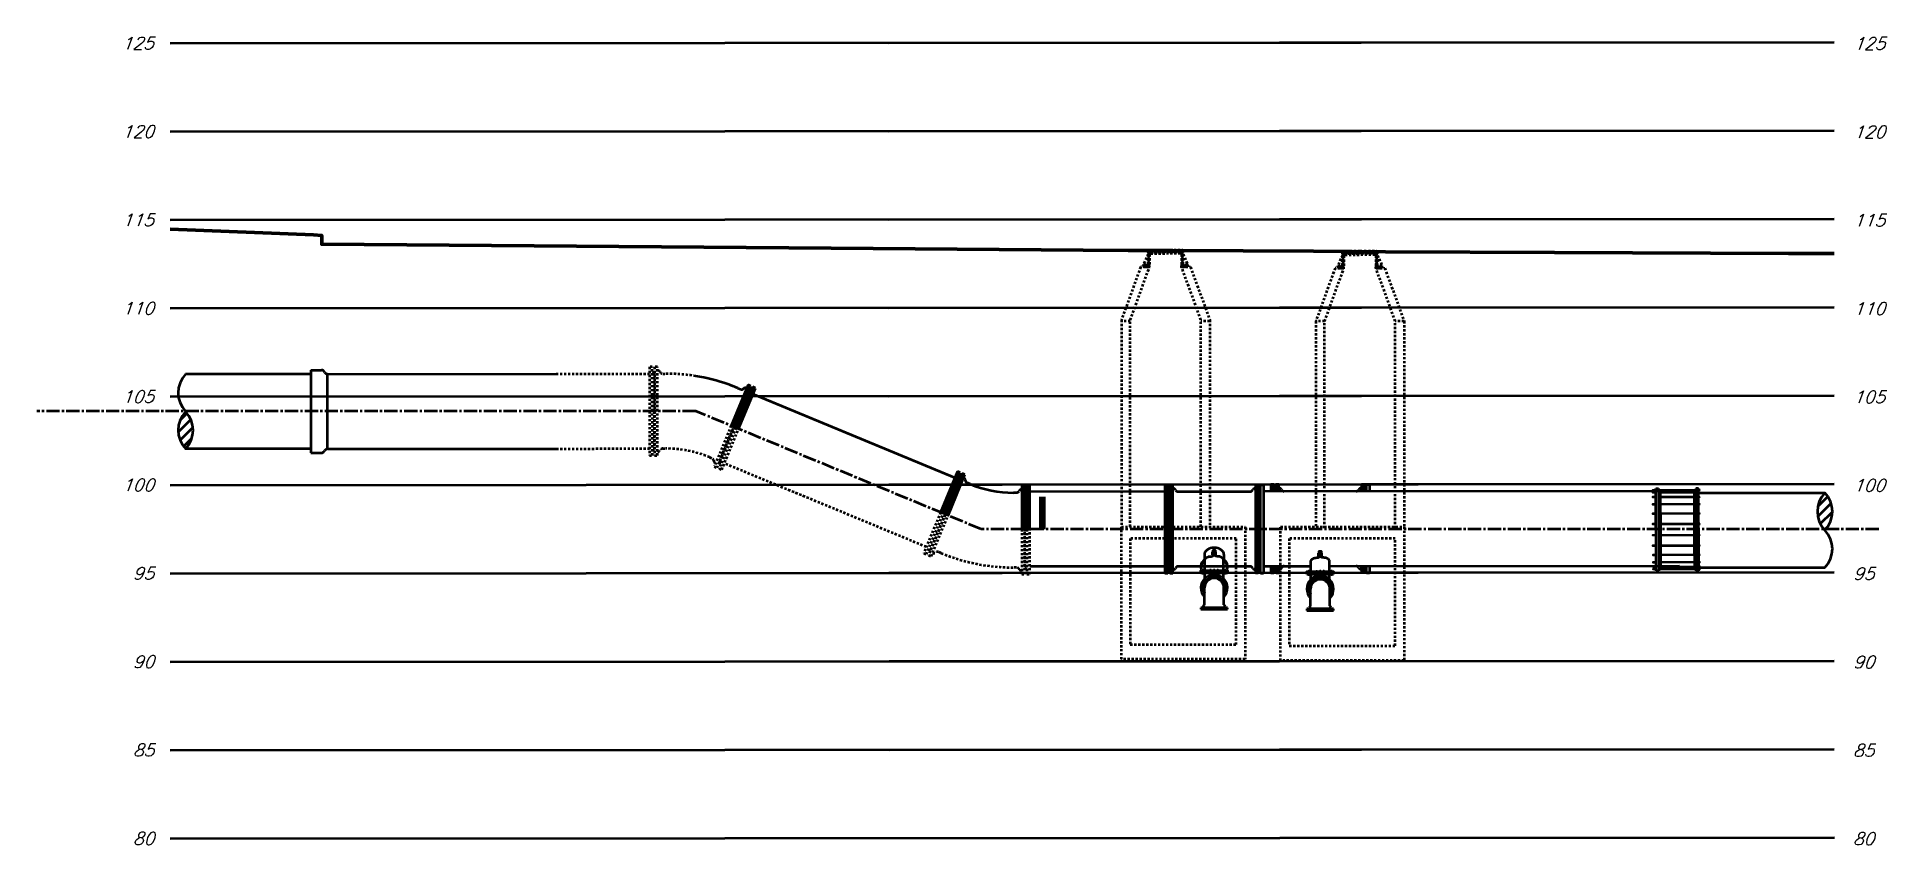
# Model space of a CAD drawing. Header units: feet. Extents: x 0 to 2751126, y 0 to 297785.
# Drawn here: x 2729174.5 to 2729279.1, y 294747.4 to 294793.2 of the extents above; entities that cross this region are included whole.
import ezdxf
from ezdxf import colors
from ezdxf.entities.mleader import LeaderData, LeaderLine
from ezdxf.math import Vec2, Vec3

# ---------------------------------------------------------------- set-up
doc = ezdxf.new("R2010")
doc.units = ezdxf.units.FT
doc.header["$MEASUREMENT"] = 0
doc.linetypes.add('CENTER2', pattern=[1.125, 0.75, -0.125, 0.125, -0.125])
doc.linetypes.add('HIDDEN2', pattern=[0.1875, 0.125, -0.0625])
for name, color, linetype in [('CN-PROF-GRID', 8, 'Continuous'), ('PROPTEXT-WATER-W2', 1, 'Continuous'), ('PROPTEXT-WATER-W3', 1, 'Continuous'), ('PROPTEXT-WATER-W4', 1, 'Continuous'), ('PROPTEXT-WATER-W5', 1, 'Continuous'), ('PROPTEXT-WATER-W6', 1, 'Continuous'), ('PROPTEXT-WATER-W7', 1, 'Continuous')]:
    doc.layers.add(name, color=color, linetype=linetype)
for name, color, linetype, lineweight in [('GE-DETL-MEDM', 253, 'Continuous', 35), ('GE-DETL-PATT', 255, 'Continuous', 13), ('GN-DETL-CNTR', 16, 'CENTER2', 35), ('GN-DETL-HEVY', 10, 'Continuous', 50), ('GN-DETL-HIDE', 172, 'HIDDEN2', 35), ('GN-DETL-MEDM', 7, 'Continuous', 35), ('GN-DETL-PATT', 126, 'Continuous', 13), ('GN-DETL-THIN', 144, 'Continuous', 25), ('GN-DETL-WIDE', 230, 'Continuous', 100)]:
    doc.layers.add(name, color=color, linetype=linetype, lineweight=lineweight)
doc.styles.add('140', font='simplex.shx', dxfattribs={"oblique": 15, "height": 2.8})
doc.styles.add('Existing Callouts', font='simplex.shx', dxfattribs={"oblique": 20})
pattern_1 = [(315, (2729020.341415, 294759.474953), (0.036828478, 0.036828478), [])]
pattern_2 = [(45, (2729020.341415, 294759.474953), (-0.036828478, 0.036828478), [])]
pattern_3 = [(270, (2729020.341415, 294759.474953), (0.0260416667, -0.0130208333), [0, -0.0260416667])]
pattern_4 = [(315, (2729031.341415, 294759.40142), (0.036828478, 0.036828478), [])]
pattern_5 = [(45, (2729031.341415, 294759.40142), (-0.036828478, 0.036828478), [])]
pattern_6 = [(270, (2729031.341415, 294759.40142), (0.0260416667, -0.0130208333), [0, -0.0260416667])]

msp = doc.modelspace()

# ---------------------------------------------------------------- texts
at = {"color": 3, "linetype": 'Continuous', "lineweight": -3, "char_height": 0.7, "style": 'Existing Callouts'}
for s, insert, attachment_point in [('125', (2729181.057, 294792.803), 6), ('125', (2729277.245, 294792.786, 97.483), 4), ('120', (2729181.06, 294787.803), 6), ('120', (2729277.241, 294787.786, 97.483), 4), ('115', (2729181.063, 294782.803), 6), ('115', (2729277.238, 294782.786, 97.483), 4), ('110', (2729181.067, 294777.803), 6), ('110', (2729277.235, 294777.786, 97.483), 4), ('105', (2729181.07, 294772.803), 6), ('105', (2729277.232, 294772.786, 97.483), 4), ('100', (2729181.073, 294767.803), 6), ('100', (2729277.229, 294767.786, 97.483), 4), ('95', (2729181.076, 294762.803), 6), ('95', (2729277.225, 294762.786, 97.483), 4), ('85', (2729181.083, 294752.803), 6), ('85', (2729277.219, 294752.786, 97.483), 4), ('80', (2729181.086, 294747.803), 6), ('80', (2729277.216, 294747.786, 97.483), 4)]:
    msp.add_mtext(s, dxfattribs=dict(at, insert=insert, attachment_point=attachment_point))
at = {"color": 3, "linetype": 'Continuous', "lineweight": -3, "char_height": 0.7, "width": 0.99047, "style": 'Existing Callouts'}
for insert, attachment_point in [((2729181.079, 294757.803), 6), ((2729277.222, 294757.786, 97.483), 4)]:
    msp.add_mtext('90', dxfattribs=dict(at, insert=insert, attachment_point=attachment_point))

# ---------------------------------------------------------------- blocks, each defined once
blk = doc.blocks.new('end')
h = blk.add_hatch()
h.set_pattern_fill('ANSI31', color=256, scale=0.75)
h.set_pattern_definition([(45, (-2e-16, 1), (-0.066291, 0.066291), [])])
h.paths.add_polyline_path([(0, 1, 0.401763), (0, 0.5, 0.401763)])
for centre, start, end in [((0.261, 0.75), 136.2232, 223.7768), ((-0.261, 0.75), 316.2232, 43.7768), ((-0.261, 0.25), 316.2232, 43.7768)]:
    blk.add_arc(centre, 0.361, start, end)
blk = doc.blocks.new('12ell90d-mj')
at = {"color": 7}
for p, q in [((-6.6, -11.5), (-6.6, 0)), ((6.6, -11.5), (6.6, 0)), ((9, -13.5), (-9, -13.5)), ((-9, -13.5), (-9, -14.5)), ((-9, -14.5), (9, -14.5)), ((-7.5, -13.5), (-7.5, -12.6)), ((7.4, -13.5), (7.4, -12.6)), ((9, -14.5), (9, -13.5))]:
    blk.add_line(p, q, dxfattribs=at)
for centre, radius, start, end in [((0, 0), 9.03, 316.9616, 223.0384), ((0, 0), 7.45, 332.3632, 207.6368), ((0, 0), 6.6, 0, 180), ((-6.9, -12.6), 0.6, 106.9578, 180), ((-7.2, -11.5), 0.6, 286.9578, 0), ((7.2, -11.5), 0.6, 180, 253.0422), ((6.8, -12.6), 0.6, 0, 73.0422)]:
    blk.add_arc(centre, radius, start, end, dxfattribs=at)
blk = doc.blocks.new('Style_38_Dresser_48')
at = {"layer": 'GE-DETL-PATT'}
h = blk.add_hatch(dxfattribs=at)
h.set_pattern_fill('ANSI33', color=3, scale=0.166667, angle=30)
h.set_pattern_definition([(75, (-1.337875, 2.236716), (-0.0402469, 0.0107841), []), (75, (-1.31236, 2.251447), (-0.0402469, 0.0107841), [0.0208333, -0.0104167])])
h.paths.add_polyline_path([(-2.46, 2.26), (-2.59, 2.26), (-2.59, 2.21), (-2.46, 2.21)])
h.paths.add_polyline_path([(-2.09, 2.26), (-2.27, 2.26), (-2.27, 2.21), (-2.09, 2.21)])
h = blk.add_hatch(dxfattribs=at)
h.set_pattern_fill('ANSI33', color=3, scale=0.166667, angle=30)
h.set_pattern_definition([(75, (-1.33787, 2.102936), (-0.0402469, 0.0107841), []), (75, (-1.312356, 2.117667), (-0.0402469, 0.0107841), [0.0208333, -0.0104167])])
h.paths.add_polyline_path([(-2.46, 2.13), (-2.59, 2.13), (-2.59, 2.08), (-2.46, 2.08)])
h.paths.add_polyline_path([(-2.09, 2.13), (-2.27, 2.13), (-2.27, 2.08), (-2.09, 2.08)])
h = blk.add_hatch(dxfattribs=at)
h.set_pattern_fill('ANSI33', color=3, scale=0.166667, angle=30)
h.set_pattern_definition([(75, (-1.33787, 1.84379), (-0.0402469, 0.0107841), []), (75, (-1.312356, 1.85852), (-0.0402469, 0.0107841), [0.0208333, -0.0104167])])
h.paths.add_polyline_path([(-2.46, 1.87), (-2.59, 1.87), (-2.59, 1.82), (-2.46, 1.82)])
h.paths.add_polyline_path([(-2.09, 1.87), (-2.27, 1.87), (-2.27, 1.82), (-2.09, 1.82)])
h = blk.add_hatch(dxfattribs=at)
h.set_pattern_fill('ANSI33', color=3, scale=0.166667, angle=30)
h.set_pattern_definition([(75, (-1.33787, 1.43527), (-0.0402469, 0.0107841), []), (75, (-1.312356, 1.45), (-0.0402469, 0.0107841), [0.0208333, -0.0104167])])
h.paths.add_polyline_path([(-2.46, 1.46), (-2.59, 1.46), (-2.59, 1.41), (-2.46, 1.41)])
h.paths.add_polyline_path([(-2.09, 1.46), (-2.27, 1.46), (-2.27, 1.41), (-2.09, 1.41)])
h = blk.add_hatch(dxfattribs=at)
h.set_pattern_fill('ANSI33', color=3, scale=0.166667, angle=30)
h.set_pattern_definition([(75, (-1.33787, 0.91047), (-0.0402469, 0.0107841), []), (75, (-1.312356, 0.925203), (-0.0402469, 0.0107841), [0.0208333, -0.0104167])])
h.paths.add_polyline_path([(-2.46, 0.94), (-2.59, 0.94), (-2.59, 0.88), (-2.46, 0.88)])
h.paths.add_polyline_path([(-2.09, 0.94), (-2.27, 0.94), (-2.27, 0.88), (-2.09, 0.88)])
h = blk.add_hatch(dxfattribs=at)
h.set_pattern_fill('ANSI33', color=3, scale=0.166667, angle=30)
h.set_pattern_definition([(75, (-1.33787, 0.311914), (-0.0402469, 0.0107841), []), (75, (-1.312356, 0.326645), (-0.0402469, 0.0107841), [0.0208333, -0.0104167])])
h.paths.add_polyline_path([(-2.46, 0.34), (-2.59, 0.34), (-2.59, 0.29), (-2.46, 0.29)])
h.paths.add_polyline_path([(-2.09, 0.34), (-2.27, 0.34), (-2.27, 0.29), (-2.09, 0.29)])
h = blk.add_hatch(dxfattribs=at)
h.set_pattern_fill('ANSI33', color=3, scale=0.166667, angle=30)
h.set_pattern_definition([(75, (-1.33787, -0.311915), (-0.0402469, 0.0107841), []), (75, (-1.312356, -0.297183), (-0.0402469, 0.0107841), [0.0208333, -0.0104167])])
h.paths.add_polyline_path([(-2.46, -0.29), (-2.59, -0.29), (-2.59, -0.34), (-2.46, -0.34)])
h.paths.add_polyline_path([(-2.09, -0.29), (-2.27, -0.29), (-2.27, -0.34), (-2.09, -0.34)])
h = blk.add_hatch(dxfattribs=at)
h.set_pattern_fill('ANSI33', color=3, scale=0.166667, angle=30)
h.set_pattern_definition([(75, (-1.33787, -0.91047), (-0.0402469, 0.0107841), []), (75, (-1.312356, -0.89574), (-0.0402469, 0.0107841), [0.0208333, -0.0104167])])
h.paths.add_polyline_path([(-2.46, -0.88), (-2.59, -0.88), (-2.59, -0.94), (-2.46, -0.94)])
h.paths.add_polyline_path([(-2.09, -0.88), (-2.27, -0.88), (-2.27, -0.94), (-2.09, -0.94)])
h = blk.add_hatch(dxfattribs=at)
h.set_pattern_fill('ANSI33', color=3, scale=0.166667, angle=30)
h.set_pattern_definition([(75, (-1.33787, -1.43527), (-0.0402469, 0.0107841), []), (75, (-1.312356, -1.420537), (-0.0402469, 0.0107841), [0.0208333, -0.0104167])])
h.paths.add_polyline_path([(-2.46, -1.41), (-2.59, -1.41), (-2.59, -1.46), (-2.46, -1.46)])
h.paths.add_polyline_path([(-2.09, -1.41), (-2.27, -1.41), (-2.27, -1.46), (-2.09, -1.46)])
h = blk.add_hatch(dxfattribs=at)
h.set_pattern_fill('ANSI33', color=3, scale=0.166667, angle=30)
h.set_pattern_definition([(75, (-1.33787, -1.84379), (-0.0402469, 0.0107841), []), (75, (-1.312356, -1.829057), (-0.0402469, 0.0107841), [0.0208333, -0.0104167])])
h.paths.add_polyline_path([(-2.46, -1.82), (-2.59, -1.82), (-2.59, -1.87), (-2.46, -1.87)])
h.paths.add_polyline_path([(-2.09, -1.82), (-2.27, -1.82), (-2.27, -1.87), (-2.09, -1.87)])
h = blk.add_hatch(dxfattribs=at)
h.set_pattern_fill('ANSI33', color=3, scale=0.166667, angle=30)
h.set_pattern_definition([(75, (-1.33787, -2.102936), (-0.0402469, 0.0107841), []), (75, (-1.312356, -2.088205), (-0.0402469, 0.0107841), [0.0208333, -0.0104167])])
h.paths.add_polyline_path([(-2.46, -2.08), (-2.59, -2.08), (-2.59, -2.13), (-2.46, -2.13)])
edge = h.paths.add_edge_path()
edge.add_line((-2.09, -2.08), (-2.27, -2.08))
edge.add_line((-2.27, -2.08), (-2.27, -2.13))
edge.add_line((-2.27, -2.13), (-2.09, -2.13))
edge.add_line((-2.09, -2.13), (-2.09, -2.08))
h = blk.add_hatch(dxfattribs=at)
h.set_pattern_fill('ANSI33', color=3, scale=0.166667, angle=30)
h.set_pattern_definition([(75, (-1.337875, -2.236716), (-0.0402469, 0.0107841), []), (75, (-1.31236, -2.221984), (-0.0402469, 0.0107841), [0.0208333, -0.0104167])])
h.paths.add_polyline_path([(-2.46, -2.21), (-2.59, -2.21), (-2.59, -2.26), (-2.46, -2.26)])
h.paths.add_polyline_path([(-2.09, -2.21), (-2.27, -2.21), (-2.27, -2.26), (-2.09, -2.26)])
at = {"layer": 'GN-DETL-MEDM', "color": 3}
for p, q in [((-2.42, 2.33), (-2.42, -2.33)), ((-2.27, 2.33), (-2.42, 2.33)), ((-2.27, -2.33), (-2.27, 2.33)), ((-2.27, 2.19), (-2.15, 2.16)), ((-0.16, 2.19), (-0.27, 2.16)), ((-0.16, 2.33), (0, 2.33)), ((-0.16, -2.33), (-0.16, 2.33)), ((0, 2.33), (0, -2.33)), ((-2.42, -2.33), (-2.27, -2.33)), ((-2.27, -2.19), (-2.15, -2.16)), ((-0.16, -2.19), (-0.27, -2.16)), ((0, -2.33), (-0.16, -2.33))]:
    blk.add_line(p, q, dxfattribs=at)
for points in [[(-2.16, 2.16), (-0.27, 2.16)], [(-2.15, -2.16), (-0.27, -2.16)]]:
    blk.add_lwpolyline(points, dxfattribs=at)
at = {"layer": 'GN-DETL-THIN', "color": 3}
for p, q in [((-2.42, 2.25), (-2.45, 2.25)), ((-2.42, 2.21), (-2.45, 2.21)), ((-2.42, 2.12), (-2.45, 2.12)), ((-2.15, 2.13), (-2.15, 2.16)), ((-0.27, 2.13), (-0.27, 2.16)), ((-2.42, 2.08), (-2.45, 2.08)), ((-2.42, 1.86), (-2.45, 1.86)), ((-2.42, 1.82), (-2.45, 1.82)), ((-2.42, 1.45), (-2.45, 1.45)), ((-2.42, 1.41), (-2.45, 1.41)), ((-2.15, 1.87), (-2.15, 2.08)), ((-2.15, 1.46), (-2.15, 1.82)), ((-2.15, 0.94), (-2.15, 1.41)), ((-0.27, 1.87), (-0.27, 2.08)), ((-0.27, 1.46), (-0.27, 1.82)), ((-0.27, 0.94), (-0.27, 1.41)), ((-2.42, 0.92), (-2.45, 0.92)), ((-2.42, 0.89), (-2.45, 0.89)), ((-2.42, 0.32), (-2.45, 0.32)), ((-2.42, 0.29), (-2.45, 0.29)), ((-2.15, 0.34), (-2.15, 0.88)), ((-2.15, -0.29), (-2.15, 0.29)), ((-0.27, 0.34), (-0.27, 0.88)), ((-0.27, -0.29), (-0.27, 0.29)), ((-2.42, -0.3), (-2.45, -0.3)), ((-2.42, -0.33), (-2.45, -0.33)), ((-2.42, -0.9), (-2.45, -0.9)), ((-2.42, -0.93), (-2.45, -0.93)), ((-2.15, -0.88), (-2.15, -0.34)), ((-2.15, -1.41), (-2.15, -0.94)), ((-0.27, -0.88), (-0.27, -0.34)), ((-0.27, -1.41), (-0.27, -0.94)), ((-2.42, -1.42), (-2.45, -1.42)), ((-2.42, -1.46), (-2.45, -1.46)), ((-2.42, -1.83), (-2.45, -1.83)), ((-2.42, -1.87), (-2.45, -1.87)), ((-2.42, -2.09), (-2.45, -2.09)), ((-2.15, -1.82), (-2.15, -1.46)), ((-2.15, -2.08), (-2.15, -1.87)), ((-0.27, -1.82), (-0.27, -1.46)), ((-0.27, -2.08), (-0.27, -1.87)), ((-2.42, -2.13), (-2.45, -2.13)), ((-2.42, -2.22), (-2.45, -2.22)), ((-2.42, -2.26), (-2.45, -2.26)), ((-2.15, -2.16), (-2.15, -2.13)), ((-0.27, -2.16), (-0.27, -2.13))]:
    blk.add_line(p, q, dxfattribs=at)
for points in [[(-2.42, 2.26), (-2.59, 2.26), (-2.59, 2.21), (-2.42, 2.21)], [(-2.42, 2.13), (-2.59, 2.13), (-2.59, 2.08), (-2.42, 2.08)], [(-0.16, 2.26), (-2.27, 2.26)], [(-2.27, 2.21), (-0.16, 2.21)], [(-0.16, 2.13), (-2.27, 2.13)], [(-2.42, 1.87), (-2.59, 1.87), (-2.59, 1.82), (-2.42, 1.82)], [(-2.42, 1.46), (-2.59, 1.46), (-2.59, 1.41), (-2.42, 1.41)], [(-2.27, 2.08), (-0.16, 2.08)], [(-0.16, 1.87), (-2.27, 1.87)], [(-2.27, 1.82), (-0.16, 1.82)], [(-0.16, 1.46), (-2.27, 1.46)], [(-2.27, 1.41), (-0.16, 1.41)], [(-2.42, 0.94), (-2.59, 0.94), (-2.59, 0.88), (-2.42, 0.88)], [(-2.42, 0.34), (-2.59, 0.34), (-2.59, 0.29), (-2.42, 0.29)], [(-0.16, 0.94), (-2.27, 0.94)], [(-2.27, 0.88), (-0.16, 0.88)], [(-0.16, 0.34), (-2.27, 0.34)], [(-2.27, 0.29), (-0.16, 0.29)], [(-2.42, -0.29), (-2.59, -0.29), (-2.59, -0.34), (-2.42, -0.34)], [(-2.42, -0.88), (-2.59, -0.88), (-2.59, -0.94), (-2.42, -0.94)], [(-0.16, -0.29), (-2.27, -0.29)], [(-2.27, -0.34), (-0.16, -0.34)], [(-0.16, -0.88), (-2.27, -0.88)], [(-2.27, -0.94), (-0.16, -0.94)], [(-2.42, -1.41), (-2.59, -1.41), (-2.59, -1.46), (-2.42, -1.46)], [(-2.42, -1.82), (-2.59, -1.82), (-2.59, -1.87), (-2.42, -1.87)], [(-2.42, -2.08), (-2.59, -2.08), (-2.59, -2.13), (-2.42, -2.13)], [(-0.16, -1.41), (-2.27, -1.41)], [(-2.27, -1.46), (-0.16, -1.46)], [(-0.16, -1.82), (-2.27, -1.82)], [(-2.27, -1.87), (-0.16, -1.87)], [(-0.16, -2.08), (-2.27, -2.08)], [(-2.42, -2.21), (-2.59, -2.21), (-2.59, -2.26), (-2.42, -2.26)], [(-2.27, -2.13), (-0.16, -2.13)], [(-0.16, -2.21), (-2.27, -2.21)], [(-2.27, -2.26), (-0.16, -2.26)]]:
    blk.add_lwpolyline(points, dxfattribs=at)
for points in [[(-2.42, 2.27), (-2.42, 2.2), (-2.42, 2.2), (-2.45, 2.2), (-2.46, 2.2), (-2.46, 2.27), (-2.45, 2.27), (-2.42, 2.27), (-2.42, 2.27)], [(-2.42, 2.13), (-2.42, 2.07), (-2.42, 2.07), (-2.45, 2.07), (-2.46, 2.07), (-2.46, 2.13), (-2.45, 2.14), (-2.42, 2.14), (-2.42, 2.13)], [(-2.42, 1.88), (-2.42, 1.81), (-2.42, 1.81), (-2.45, 1.81), (-2.46, 1.81), (-2.46, 1.88), (-2.45, 1.88), (-2.42, 1.88), (-2.42, 1.88)], [(-2.42, 1.47), (-2.42, 1.4), (-2.42, 1.4), (-2.45, 1.4), (-2.46, 1.4), (-2.46, 1.47), (-2.45, 1.47), (-2.42, 1.47), (-2.42, 1.47)], [(-2.42, 0.94), (-2.42, 0.88), (-2.42, 0.88), (-2.45, 0.88), (-2.46, 0.88), (-2.46, 0.94), (-2.45, 0.94), (-2.42, 0.94), (-2.42, 0.94)], [(-2.42, 0.34), (-2.42, 0.28), (-2.42, 0.28), (-2.45, 0.28), (-2.46, 0.28), (-2.46, 0.34), (-2.45, 0.35), (-2.42, 0.35), (-2.42, 0.34)], [(-2.42, -0.28), (-2.42, -0.34), (-2.42, -0.35), (-2.45, -0.35), (-2.46, -0.34), (-2.46, -0.28), (-2.45, -0.28), (-2.42, -0.28), (-2.42, -0.28)], [(-2.42, -0.88), (-2.42, -0.94), (-2.42, -0.94), (-2.45, -0.94), (-2.46, -0.94), (-2.46, -0.88), (-2.45, -0.88), (-2.42, -0.88), (-2.42, -0.88)], [(-2.42, -1.4), (-2.42, -1.47), (-2.42, -1.47), (-2.45, -1.47), (-2.46, -1.47), (-2.46, -1.4), (-2.45, -1.4), (-2.42, -1.4), (-2.42, -1.4)], [(-2.42, -1.81), (-2.42, -1.88), (-2.42, -1.88), (-2.45, -1.88), (-2.46, -1.88), (-2.46, -1.81), (-2.45, -1.81), (-2.42, -1.81), (-2.42, -1.81)], [(-2.42, -2.07), (-2.42, -2.13), (-2.42, -2.14), (-2.45, -2.14), (-2.46, -2.13), (-2.46, -2.07), (-2.45, -2.07), (-2.42, -2.07), (-2.42, -2.07)], [(-2.42, -2.2), (-2.42, -2.27), (-2.42, -2.27), (-2.45, -2.27), (-2.46, -2.27), (-2.46, -2.2), (-2.45, -2.2), (-2.42, -2.2), (-2.42, -2.2)]]:
    blk.add_lwpolyline(points, close=True, dxfattribs=at)
for centre, radius, start, end in [((-2.45, 2.26), 0.00914, 180, 270), ((-2.45, 2.24), 0.00914, 90, 180), ((-2.45, 2.22), 0.00914, 180, 270), ((-2.45, 2.21), 0.00914, 90, 180), ((-2.45, 2.12), 0.00914, 180, 270), ((-2.45, 2.11), 0.00914, 90, 180), ((-0.02, 2.24), 0.0625, 289.4712, 70.5288), ((-0.02, 2.1), 0.0625, 289.4712, 70.5288), ((-2.45, 2.09), 0.00914, 180, 270), ((-2.45, 2.07), 0.00914, 90, 180), ((-2.45, 1.87), 0.00914, 180, 270), ((-2.45, 1.85), 0.00914, 90, 180), ((-2.45, 1.83), 0.00914, 180, 270), ((-2.45, 1.81), 0.00914, 90, 180), ((-2.45, 1.46), 0.00914, 180, 270), ((-2.45, 1.44), 0.00914, 90, 180), ((-2.45, 1.42), 0.00914, 180, 270), ((-2.45, 1.4), 0.00914, 90, 180), ((-0.02, 1.84), 0.0625, 289.4712, 70.5288), ((-0.02, 1.44), 0.0625, 289.4712, 70.5288), ((-2.45, 0.93), 0.00914, 180, 270), ((-2.45, 0.91), 0.00914, 90, 180), ((-2.45, 0.9), 0.00914, 180, 270), ((-2.45, 0.88), 0.00914, 90, 180), ((-2.45, 0.33), 0.00914, 180, 270), ((-2.45, 0.32), 0.00914, 90, 180), ((-2.45, 0.3), 0.00914, 180, 270), ((-2.45, 0.28), 0.00914, 90, 180), ((-0.02, 0.91), 0.0625, 289.4712, 70.5288), ((-0.02, 0.31), 0.0625, 289.4712, 70.5288), ((-2.45, -0.29), 0.00914, 180, 270), ((-2.45, -0.31), 0.00914, 90, 180), ((-2.45, -0.32), 0.00914, 180, 270), ((-2.45, -0.34), 0.00914, 90, 180), ((-2.45, -0.89), 0.00914, 180, 270), ((-2.45, -0.91), 0.00914, 90, 180), ((-2.45, -0.92), 0.00914, 180, 270), ((-2.45, -0.94), 0.00914, 90, 180), ((-0.02, -0.31), 0.0625, 289.4712, 70.5288), ((-0.02, -0.91), 0.0625, 289.4712, 70.5288), ((-2.45, -1.41), 0.00914, 180, 270), ((-2.45, -1.43), 0.00914, 90, 180), ((-2.45, -1.45), 0.00914, 180, 270), ((-2.45, -1.47), 0.00914, 90, 180), ((-2.45, -1.82), 0.00914, 180, 270), ((-2.45, -1.84), 0.00914, 90, 180), ((-2.45, -1.86), 0.00914, 180, 270), ((-2.45, -1.88), 0.00914, 90, 180), ((-2.45, -2.08), 0.00914, 180, 270), ((-2.45, -2.1), 0.00914, 90, 180), ((-0.02, -1.44), 0.0625, 289.4712, 70.5288), ((-0.02, -1.84), 0.0625, 289.4712, 70.5288), ((-0.02, -2.1), 0.0625, 289.4712, 70.5288), ((-2.45, -2.12), 0.00914, 180, 270), ((-2.45, -2.13), 0.00914, 90, 180), ((-2.45, -2.21), 0.00914, 180, 270), ((-2.45, -2.23), 0.00914, 90, 180), ((-2.45, -2.25), 0.00914, 180, 270), ((-2.45, -2.27), 0.00914, 90, 180), ((-0.02, -2.24), 0.0625, 289.4712, 70.5288)]:
    blk.add_arc(centre, radius, start, end, dxfattribs=at)

# ---------------------------------------------------------------- hatches: boundary and pattern name
at = {"layer": 'GN-DETL-HIDE'}
h = msp.add_hatch(dxfattribs=at)
h.set_pattern_fill('ANSI31', color=256, scale=0.416667, angle=53.35948)
h.set_pattern_definition(pattern_2)
h.paths.add_polyline_path([(2729237.336, 294781.059, -0.4142136), (2729237.378, 294781.1), (2729237.399, 294781.1), (2729237.399, 294780.986), (2729237.482, 294780.986), (2729237.482, 294780.902), (2729237.461, 294780.902, 0.4142136), (2729237.419, 294780.861), (2729237.419, 294780.225), (2729237.336, 294780.225)])
h.paths.add_polyline_path([(2729237.076, 294780.288), (2729237.336, 294780.288), (2729237.336, 294780.225), (2729237.076, 294780.225)])
h = msp.add_hatch(dxfattribs=at)
h.set_pattern_fill('ANSI31', color=256, scale=0.416667, angle=323.35948)
h.set_pattern_definition(pattern_1)
h.paths.add_polyline_path([(2729237.419, 294781.1), (2729237.503, 294781.1), (2729237.503, 294781.069), (2729237.68, 294781.069), (2729237.68, 294781.1), (2729237.721, 294781.1), (2729237.721, 294781.069), (2729237.93, 294781.069), (2729237.93, 294781.1), (2729237.971, 294781.1), (2729237.971, 294781.069), (2729238.18, 294781.069), (2729238.18, 294780.986), (2729237.419, 294780.986)])
h.paths.add_polyline_path([(2729238.18, 294781.1), (2729238.221, 294781.1), (2729238.221, 294781.069), (2729238.221, 294780.986), (2729238.18, 294780.986)])
h.paths.add_polyline_path([(2729238.221, 294781.069), (2729238.326, 294781.069), (2729238.326, 294780.986), (2729238.221, 294780.986)])
h = msp.add_hatch(dxfattribs=at)
h.set_pattern_fill('ANSI31', color=256, scale=0.416667, angle=323.35948)
h.set_pattern_definition(pattern_1)
h.paths.add_polyline_path([(2729239.232, 294781.1), (2729239.149, 294781.1), (2729239.149, 294781.069), (2729238.971, 294781.069), (2729238.971, 294781.1), (2729238.93, 294781.1), (2729238.93, 294781.069), (2729238.721, 294781.069), (2729238.721, 294781.1), (2729238.68, 294781.1), (2729238.68, 294781.069), (2729238.471, 294781.069), (2729238.471, 294780.986), (2729239.232, 294780.986)])
h.paths.add_polyline_path([(2729238.471, 294781.1), (2729238.43, 294781.1), (2729238.43, 294781.069), (2729238.43, 294780.986), (2729238.471, 294780.986)])
h.paths.add_polyline_path([(2729238.43, 294781.069), (2729238.326, 294781.069), (2729238.326, 294780.986), (2729238.43, 294780.986)])
h = msp.add_hatch(dxfattribs=at)
h.set_pattern_fill('ANSI31', color=256, scale=0.416667, angle=53.35948)
h.set_pattern_definition(pattern_2)
h.paths.add_polyline_path([(2729239.315, 294781.059, 0.4142136), (2729239.274, 294781.1), (2729239.253, 294781.1), (2729239.253, 294780.986), (2729239.169, 294780.986), (2729239.169, 294780.902), (2729239.19, 294780.902, -0.4142136), (2729239.232, 294780.861), (2729239.232, 294780.225), (2729239.315, 294780.225)])
h.paths.add_polyline_path([(2729239.576, 294780.288), (2729239.315, 294780.288), (2729239.315, 294780.225), (2729239.576, 294780.225)])
h = msp.add_hatch(dxfattribs=at)
h.set_pattern_fill('ANSI31', color=256, scale=0.416667, angle=53.35948)
h.set_pattern_definition(pattern_5)
h.paths.add_polyline_path([(2729248.336, 294780.985, -0.4142136), (2729248.378, 294781.027), (2729248.399, 294781.027), (2729248.399, 294780.912), (2729248.482, 294780.912), (2729248.482, 294780.829), (2729248.461, 294780.829, 0.4142136), (2729248.419, 294780.787), (2729248.419, 294780.152), (2729248.336, 294780.152)])
h.paths.add_polyline_path([(2729248.076, 294780.214), (2729248.336, 294780.214), (2729248.336, 294780.152), (2729248.076, 294780.152)])
h = msp.add_hatch(dxfattribs=at)
h.set_pattern_fill('ANSI31', color=256, scale=0.416667, angle=323.35948)
h.set_pattern_definition(pattern_4)
h.paths.add_polyline_path([(2729248.419, 294781.027), (2729248.503, 294781.027), (2729248.503, 294780.996), (2729248.68, 294780.996), (2729248.68, 294781.027), (2729248.721, 294781.027), (2729248.721, 294780.996), (2729248.93, 294780.996), (2729248.93, 294781.027), (2729248.971, 294781.027), (2729248.971, 294780.996), (2729249.18, 294780.996), (2729249.18, 294780.912), (2729248.419, 294780.912)])
h.paths.add_polyline_path([(2729249.18, 294781.027), (2729249.221, 294781.027), (2729249.221, 294780.996), (2729249.221, 294780.912), (2729249.18, 294780.912)])
h.paths.add_polyline_path([(2729249.221, 294780.996), (2729249.326, 294780.996), (2729249.326, 294780.912), (2729249.221, 294780.912)])
h = msp.add_hatch(dxfattribs=at)
h.set_pattern_fill('ANSI31', color=256, scale=0.416667, angle=323.35948)
h.set_pattern_definition(pattern_4)
h.paths.add_polyline_path([(2729250.232, 294781.027), (2729250.149, 294781.027), (2729250.149, 294780.996), (2729249.971, 294780.996), (2729249.971, 294781.027), (2729249.93, 294781.027), (2729249.93, 294780.996), (2729249.721, 294780.996), (2729249.721, 294781.027), (2729249.68, 294781.027), (2729249.68, 294780.996), (2729249.471, 294780.996), (2729249.471, 294780.912), (2729250.232, 294780.912)])
h.paths.add_polyline_path([(2729249.471, 294781.027), (2729249.43, 294781.027), (2729249.43, 294780.996), (2729249.43, 294780.912), (2729249.471, 294780.912)])
h.paths.add_polyline_path([(2729249.43, 294780.996), (2729249.326, 294780.996), (2729249.326, 294780.912), (2729249.43, 294780.912)])
h = msp.add_hatch(dxfattribs=at)
h.set_pattern_fill('ANSI31', color=256, scale=0.416667, angle=53.35948)
h.set_pattern_definition(pattern_5)
h.paths.add_polyline_path([(2729250.315, 294780.985, 0.4142136), (2729250.274, 294781.027), (2729250.253, 294781.027), (2729250.253, 294780.912), (2729250.169, 294780.912), (2729250.169, 294780.829), (2729250.19, 294780.829, -0.4142136), (2729250.232, 294780.787), (2729250.232, 294780.152), (2729250.315, 294780.152)])
h.paths.add_polyline_path([(2729250.576, 294780.214), (2729250.315, 294780.214), (2729250.315, 294780.152), (2729250.576, 294780.152)])
h = msp.add_hatch(dxfattribs=at)
h.set_pattern_fill('DOTS', color=256, scale=0.416667, angle=323.35948)
h.set_pattern_definition(pattern_3)
h.paths.add_polyline_path([(2729237.419, 294780.225), (2729237.076, 294780.225), (2729237.076, 294780.142), (2729237.419, 294780.142)])
h = msp.add_hatch(dxfattribs=at)
h.set_pattern_fill('DOTS', color=256, scale=0.416667, angle=323.35948)
h.set_pattern_definition(pattern_3)
h.paths.add_polyline_path([(2729239.232, 294780.225), (2729239.576, 294780.225), (2729239.576, 294780.142), (2729239.232, 294780.142)])
h = msp.add_hatch(dxfattribs=at)
h.set_pattern_fill('DOTS', color=256, scale=0.416667, angle=323.35948)
h.set_pattern_definition(pattern_6)
h.paths.add_polyline_path([(2729248.419, 294780.152), (2729248.076, 294780.152), (2729248.076, 294780.069), (2729248.419, 294780.069)])
h = msp.add_hatch(dxfattribs=at)
h.set_pattern_fill('DOTS', color=256, scale=0.416667, angle=323.35948)
h.set_pattern_definition(pattern_6)
h.paths.add_polyline_path([(2729250.232, 294780.152), (2729250.576, 294780.152), (2729250.576, 294780.069), (2729250.232, 294780.069)])
at = {"layer": 'GN-DETL-PATT'}
h = msp.add_hatch(dxfattribs=at)
h.set_pattern_fill('ANSI33', color=256, scale=0.107452, angle=120.03671)
h.set_pattern_definition([(111.71394, (2729146.850846, 294858.230536), (-0.0249569186, -0.0099385983), []), (111.71394, (2729146.858355, 294858.247984), (-0.0249569186, -0.0099385983), [0.0134315256, -0.006715763])])
h.paths.add_polyline_path([(2729241.093, 294763.95), (2729241.056, 294763.95), (2729241.056, 294763.926), (2729241.093, 294763.926)])
h = msp.add_hatch(dxfattribs=at)
h.set_pattern_fill('ANSI33', color=256, scale=0.107452, angle=120.03671)
h.set_pattern_definition([(111.71394, (2729152.853133, 294858.161527), (-0.0249569186, -0.0099385983), []), (111.71394, (2729152.860642, 294858.178974), (-0.0249569186, -0.0099385983), [0.0134315256, -0.006715763])])
h.paths.add_polyline_path([(2729247.096, 294763.881), (2729247.058, 294763.881), (2729247.058, 294763.857), (2729247.096, 294763.857)])

# ---------------------------------------------------------------- linework, layer by layer
at = {"layer": 'CN-PROF-GRID', "linetype": 'Continuous', "lineweight": 35}
for p, q in [((2729181.988, 294792.803), (2729276.169, 294792.864)), ((2729181.988, 294792.803), (2729276.169, 294792.864)), ((2729222.652, 294792.829), (2729276.169, 294792.864)), ((2729181.988, 294787.803), (2729276.169, 294787.864)), ((2729181.988, 294787.803), (2729276.169, 294787.864)), ((2729222.655, 294787.829), (2729276.169, 294787.864)), ((2729181.988, 294782.803), (2729276.169, 294782.864)), ((2729181.988, 294782.803), (2729276.169, 294782.864)), ((2729222.658, 294782.829), (2729276.169, 294782.864)), ((2729181.988, 294777.803), (2729276.169, 294777.864)), ((2729181.988, 294777.803), (2729276.169, 294777.864)), ((2729222.661, 294777.829), (2729276.169, 294777.864)), ((2729181.988, 294772.803), (2729276.169, 294772.864)), ((2729181.988, 294772.803), (2729276.169, 294772.864)), ((2729222.664, 294772.829), (2729276.169, 294772.864)), ((2729181.988, 294767.803), (2729276.169, 294767.864)), ((2729181.988, 294767.803), (2729276.169, 294767.864)), ((2729222.668, 294767.829), (2729276.169, 294767.864)), ((2729181.988, 294762.803), (2729276.169, 294762.864)), ((2729181.988, 294762.803), (2729276.169, 294762.864)), ((2729222.671, 294762.829), (2729276.169, 294762.864)), ((2729181.988, 294757.803), (2729276.169, 294757.864)), ((2729181.988, 294757.803), (2729276.169, 294757.864)), ((2729222.674, 294757.829), (2729276.169, 294757.864)), ((2729181.988, 294752.803), (2729276.169, 294752.864)), ((2729181.988, 294752.803), (2729276.169, 294752.864)), ((2729222.677, 294752.829), (2729276.169, 294752.864)), ((2729181.991, 294747.803), (2729276.172, 294747.864)), ((2729181.991, 294747.803), (2729276.172, 294747.864))]:
    msp.add_line(p, q, dxfattribs=at)
at = {"layer": 'GE-DETL-MEDM', "elevation": 0}
for points in [[(2729268.488, 294767.363), (2729275.633, 294767.364)], [(2729268.5, 294763.13), (2729275.636, 294763.13)]]:
    msp.add_lwpolyline(points, dxfattribs=at)
at = {"layer": 'GN-DETL-CNTR', "elevation": -97.483}
msp.add_lwpolyline([(2729278.687, 294765.312), (2729227.893, 294765.306), (2729211.74, 294771.984), (2729174.46, 294771.978)], dxfattribs=at)
at = {"layer": 'GN-DETL-HEVY', "elevation": -97.483}
msp.add_lwpolyline([(2729181.988, 294782.285), (2729190.106, 294781.965), (2729190.57, 294781.931), (2729190.57, 294781.719), (2729190.571, 294781.431), (2729219.41, 294781.206), (2729233.664, 294781.098), (2729236.214, 294781.074), (2729238.742, 294781.073), (2729246.689, 294781.028), (2729250.769, 294780.996), (2729260.343, 294780.963), (2729273.579, 294780.9), (2729276.169, 294780.896)], dxfattribs=at)
at = {"layer": 'GN-DETL-HIDE'}
for p, q in [((2729209.28, 294774.483, -97.483), (2729209.113, 294774.483, -97.483)), ((2729209.113, 294774.483, -97.483), (2729209.115, 294771.984, -97.483)), ((2729209.281, 294771.984, -97.483), (2729209.28, 294774.483, -97.483)), ((2729209.28, 294774.196, -97.483), (2729209.405, 294774.161, -97.483)), ((2729209.28, 294774.196, -97.483), (2729209.405, 294774.161, -97.483)), ((2729209.405, 294774.483, -97.483), (2729209.406, 294771.984, -97.483)), ((2729209.572, 294774.483, -97.483), (2729209.405, 294774.483, -97.483)), ((2729209.406, 294771.984, -97.483), (2729209.405, 294774.161, -97.483)), ((2729209.573, 294771.984, -97.483), (2729209.572, 294774.483, -97.483)), ((2729209.572, 294774.283, -97.483), (2729209.58, 294774.283, -97.483)), ((2729209.867, 294774.1, -97.483), (2729210.03, 294774.1, -97.483)), ((2729209.115, 294771.984, -97.483), (2729209.116, 294769.483, -97.483)), ((2729209.283, 294769.483, -97.483), (2729209.281, 294771.984, -97.483)), ((2729209.408, 294769.805, -97.483), (2729209.406, 294771.984, -97.483)), ((2729209.406, 294771.984, -97.483), (2729209.408, 294769.483, -97.483)), ((2729209.575, 294769.483, -97.483), (2729209.573, 294771.984, -97.483)), ((2729213.742, 294771.156, -97.483), (2729212.787, 294768.846, -97.483)), ((2729212.941, 294768.782, -97.483), (2729213.896, 294771.093, -97.483)), ((2729214.012, 294771.045, -97.483), (2729213.056, 294768.735, -97.483)), ((2729213.896, 294771.093, -97.483), (2729213.064, 294769.08, -97.483)), ((2729213.21, 294768.671, -97.483), (2729214.166, 294770.981, -97.483)), ((2729209.116, 294769.483, -97.483), (2729209.283, 294769.483, -97.483)), ((2729209.283, 294769.77, -97.483), (2729209.408, 294769.805, -97.483)), ((2729209.408, 294769.483, -97.483), (2729209.575, 294769.483, -97.483)), ((2729209.575, 294769.683, -97.483), (2729209.583, 294769.683, -97.483)), ((2729209.87, 294769.866, -97.483), (2729210.033, 294769.866, -97.483)), ((2729212.51, 294769.375, -97.483), (2729212.66, 294769.313, -97.483)), ((2729212.863, 294769.031, -97.483), (2729212.856, 294769.034, -97.483)), ((2729213.166, 294769, -97.483), (2729213.064, 294769.08, -97.483)), ((2729213.166, 294769, -97.483), (2729213.064, 294769.08, -97.483)), ((2729212.787, 294768.846, -97.483), (2729212.941, 294768.782, -97.483)), ((2729213.056, 294768.735, -97.483), (2729213.21, 294768.671, -97.483)), ((2729225.593, 294766.257, -97.483), (2729224.637, 294763.946, -97.483)), ((2729224.791, 294763.883, -97.483), (2729225.747, 294766.193, -97.483)), ((2729225.862, 294766.145, -97.483), (2729224.907, 294763.835, -97.483)), ((2729225.03, 294764.132, -97.483), (2729225.862, 294766.145, -97.483)), ((2729225.061, 294763.771, -97.483), (2729226.016, 294766.081, -97.483)), ((2729230.185, 294765.307, -97.483), (2729230.187, 294762.755, -97.483)), ((2729230.353, 294762.755, -97.483), (2729230.352, 294765.307, -97.483)), ((2729230.352, 294765.307, -97.483), (2729230.353, 294763.077, -97.483)), ((2729230.477, 294765.307, -97.483), (2729230.478, 294762.755, -97.483)), ((2729230.645, 294762.755, -97.483), (2729230.643, 294765.307, -97.483)), ((2729224.637, 294763.946, -97.483), (2729224.791, 294763.883, -97.483)), ((2729224.901, 294764.148, -97.483), (2729225.03, 294764.132, -97.483)), ((2729224.907, 294763.835, -97.483), (2729225.061, 294763.771, -97.483)), ((2729225.137, 294763.956, -97.483), (2729225.145, 294763.953, -97.483)), ((2729225.631, 294763.95, -97.483), (2729225.481, 294764.012, -97.483)), ((2729229.891, 294763.138, -97.483), (2729229.728, 294763.138, -97.483)), ((2729230.187, 294762.955, -97.483), (2729230.178, 294762.955, -97.483)), ((2729230.187, 294762.755, -97.483), (2729230.353, 294762.755, -97.483)), ((2729230.478, 294763.042, -97.483), (2729230.353, 294763.077, -97.483)), ((2729230.478, 294763.042, -97.483), (2729230.353, 294763.077, -97.483)), ((2729230.478, 294762.755, -97.483), (2729230.645, 294762.755, -97.483))]:
    msp.add_line(p, q, dxfattribs=at)
at = {"layer": 'GN-DETL-HIDE', "elevation": -97.483}
for points in [[(2729237.076, 294780.288), (2729237.336, 294780.288), (2729237.336, 294781.059, -0.4142136), (2729237.378, 294781.1), (2729237.399, 294781.1), (2729237.399, 294780.986), (2729237.482, 294780.986), (2729237.482, 294780.902), (2729237.461, 294780.902, 0.4142136), (2729237.419, 294780.861), (2729237.419, 294780.225), (2729237.076, 294780.225), (2729237.076, 294780.288)], [(2729239.576, 294780.288), (2729239.315, 294780.288), (2729239.315, 294781.059, 0.4142136), (2729239.274, 294781.1), (2729239.253, 294781.1), (2729239.253, 294780.986), (2729239.169, 294780.986), (2729239.169, 294780.902), (2729239.19, 294780.902, -0.4142136), (2729239.232, 294780.861), (2729239.232, 294780.225), (2729239.576, 294780.225), (2729239.576, 294780.288)], [(2729248.076, 294780.214), (2729248.336, 294780.214), (2729248.336, 294780.985, -0.4142136), (2729248.378, 294781.027), (2729248.399, 294781.027), (2729248.399, 294780.912), (2729248.482, 294780.912), (2729248.482, 294780.829), (2729248.461, 294780.829, 0.4142136), (2729248.419, 294780.787), (2729248.419, 294780.152), (2729248.076, 294780.152), (2729248.076, 294780.214)], [(2729250.576, 294780.214), (2729250.315, 294780.214), (2729250.315, 294780.985, 0.4142136), (2729250.274, 294781.027), (2729250.253, 294781.027), (2729250.253, 294780.912), (2729250.169, 294780.912), (2729250.169, 294780.829), (2729250.19, 294780.829, -0.4142136), (2729250.232, 294780.787), (2729250.232, 294780.152), (2729250.576, 294780.152), (2729250.576, 294780.214)]]:
    msp.add_lwpolyline(points, format="xyb", dxfattribs=at)
for points in [[(2729237.336, 294780.871), (2729237.076, 294780.288)], [(2729238.326, 294781.1), (2729237.419, 294781.1), (2729237.419, 294780.986), (2729238.326, 294780.986)], [(2729237.482, 294780.902), (2729238.326, 294780.902)], [(2729238.326, 294781.069), (2729238.221, 294781.069), (2729238.221, 294781.1), (2729238.326, 294781.1)], [(2729238.326, 294781.1), (2729239.232, 294781.1), (2729239.232, 294780.986), (2729238.326, 294780.986)], [(2729238.326, 294781.069), (2729238.43, 294781.069), (2729238.43, 294781.1), (2729238.326, 294781.1)], [(2729239.169, 294780.902), (2729238.326, 294780.902)], [(2729239.315, 294780.871), (2729239.576, 294780.288)], [(2729248.336, 294780.798), (2729248.076, 294780.214)], [(2729249.326, 294781.027), (2729248.419, 294781.027), (2729248.419, 294780.912), (2729249.326, 294780.912)], [(2729248.482, 294780.829), (2729249.326, 294780.829)], [(2729249.326, 294780.996), (2729249.221, 294780.996), (2729249.221, 294781.027), (2729249.326, 294781.027)], [(2729249.326, 294781.027), (2729250.232, 294781.027), (2729250.232, 294780.912), (2729249.326, 294780.912)], [(2729249.326, 294780.996), (2729249.43, 294780.996), (2729249.43, 294781.027), (2729249.326, 294781.027)], [(2729250.169, 294780.829), (2729249.326, 294780.829)], [(2729250.315, 294780.798), (2729250.576, 294780.214)], [(2729236.326, 294765.444), (2729236.326, 294777.142), (2729237.418, 294780.142), (2729236.918, 294780.142), (2729235.826, 294777.142), (2729235.826, 294765.444)], [(2729240.326, 294765.444), (2729240.326, 294777.142), (2729239.233, 294780.142), (2729239.733, 294780.142), (2729240.826, 294777.142), (2729240.826, 294765.444)], [(2729247.326, 294765.37), (2729247.326, 294777.069), (2729248.418, 294780.069), (2729247.918, 294780.069), (2729246.826, 294777.069), (2729246.826, 294765.37)], [(2729251.326, 294765.37), (2729251.326, 294777.069), (2729250.233, 294780.069), (2729250.733, 294780.069), (2729251.826, 294777.069), (2729251.826, 294765.37)], [(2729236.326, 294777.069), (2729235.826, 294777.069)], [(2729240.826, 294777.069), (2729240.326, 294777.069)], [(2729247.326, 294777.069), (2729246.826, 294777.069)], [(2729251.826, 294777.069), (2729251.326, 294777.069)], [(2729203.836, 294774.093), (2729209.113, 294774.096)], [(2729203.839, 294769.859), (2729209.113, 294769.863)], [(2729224.784, 294764.301), (2729213.357, 294769.025)], [(2729251.826, 294765.444), (2729251.826, 294757.87), (2729244.826, 294757.87), (2729244.826, 294765.444), (2729251.826, 294765.444)]]:
    msp.add_lwpolyline(points, dxfattribs=at)
for points in [[(2729237.503, 294781.1), (2729237.68, 294781.1), (2729237.68, 294781.069), (2729237.503, 294781.069)], [(2729237.721, 294781.1), (2729237.93, 294781.1), (2729237.93, 294781.069), (2729237.721, 294781.069)], [(2729237.971, 294781.1), (2729238.18, 294781.1), (2729238.18, 294781.069), (2729237.971, 294781.069)], [(2729238.68, 294781.1), (2729238.471, 294781.1), (2729238.471, 294781.069), (2729238.68, 294781.069)], [(2729238.93, 294781.1), (2729238.721, 294781.1), (2729238.721, 294781.069), (2729238.93, 294781.069)], [(2729239.149, 294781.1), (2729238.971, 294781.1), (2729238.971, 294781.069), (2729239.149, 294781.069)], [(2729248.503, 294781.027), (2729248.68, 294781.027), (2729248.68, 294780.996), (2729248.503, 294780.996)], [(2729248.721, 294781.027), (2729248.93, 294781.027), (2729248.93, 294780.996), (2729248.721, 294780.996)], [(2729248.971, 294781.027), (2729249.18, 294781.027), (2729249.18, 294780.996), (2729248.971, 294780.996)], [(2729249.68, 294781.027), (2729249.471, 294781.027), (2729249.471, 294780.996), (2729249.68, 294780.996)], [(2729249.93, 294781.027), (2729249.721, 294781.027), (2729249.721, 294780.996), (2729249.93, 294780.996)], [(2729250.149, 294781.027), (2729249.971, 294781.027), (2729249.971, 294780.996), (2729250.149, 294780.996)], [(2729237.419, 294780.225), (2729237.076, 294780.225), (2729237.076, 294780.142), (2729237.419, 294780.142)], [(2729239.232, 294780.225), (2729239.576, 294780.225), (2729239.576, 294780.142), (2729239.232, 294780.142)], [(2729248.419, 294780.152), (2729248.076, 294780.152), (2729248.076, 294780.069), (2729248.419, 294780.069)], [(2729250.232, 294780.152), (2729250.576, 294780.152), (2729250.576, 294780.069), (2729250.232, 294780.069)], [(2729235.826, 294765.444), (2729242.826, 294765.444), (2729242.826, 294757.944), (2729235.826, 294757.944)], [(2729242.326, 294764.777), (2729236.326, 294764.777), (2729236.326, 294758.777), (2729242.326, 294758.777)], [(2729251.326, 294764.777), (2729245.326, 294764.777), (2729245.326, 294758.704), (2729251.326, 294758.704)]]:
    msp.add_lwpolyline(points, close=True, dxfattribs=at)
at = {"layer": 'GN-DETL-HIDE'}
for centre, radius, start, end in [((2729209.58, 294774.125, -97.483), 0.158, 24.93777, 90.03671), ((2729209.867, 294774.258, -97.483), 0.158, 204.93777, 270.03671), ((2729210.037, 294763.395, -97.483), 10.705, 80.84472, 90.03671), ((2729209.583, 294769.841, -97.483), 0.158, 270.03671, 335.13565), ((2729209.87, 294769.708, -97.483), 0.158, 90.03671, 155.13565), ((2729210.037, 294763.395, -97.483), 6.472, 67.53671, 90.03671), ((2729212.6, 294769.167, -97.483), 0.158, 2.43777, 67.53671), ((2729212.916, 294769.18, -97.483), 0.158, 182.43777, 247.53671), ((2729225.206, 294764.099, -97.483), 0.158, 247.53671, 312.63565), ((2729225.42, 294763.866, -97.483), 0.158, 67.53671, 132.63565), ((2729229.721, 294773.843, -97.483), 10.705, 247.53671, 270.03671), ((2729229.891, 294762.98, -97.483), 0.158, 24.93777, 90.03671), ((2729230.178, 294763.113, -97.483), 0.158, 204.93777, 270.03671)]:
    msp.add_arc(centre, radius, start, end, dxfattribs=at)
at = {"layer": 'GN-DETL-MEDM'}
for p, q in [((2729189.952, 294774.311, -97.483), (2729189.952, 294769.623, -97.483)), ((2729214.697, 294773.467, -97.483), (2729213.742, 294771.156, -97.483)), ((2729213.896, 294771.093, -97.483), (2729214.851, 294773.403, -97.483)), ((2729214.728, 294773.106, -97.483), (2729213.896, 294771.093, -97.483)), ((2729214.967, 294773.355, -97.483), (2729214.012, 294771.045, -97.483)), ((2729214.127, 294773.288, -97.483), (2729214.278, 294773.225, -97.483)), ((2729214.166, 294770.981, -97.483), (2729215.121, 294773.292, -97.483)), ((2729214.621, 294773.282, -97.483), (2729214.613, 294773.285, -97.483)), ((2729214.851, 294773.403, -97.483), (2729214.697, 294773.467, -97.483)), ((2729214.857, 294773.09, -97.483), (2729214.728, 294773.106, -97.483)), ((2729215.121, 294773.292, -97.483), (2729214.967, 294773.355, -97.483)), ((2729189.952, 294769.623, -97.483), (2729190.118, 294769.623, -97.483)), ((2729226.548, 294768.567, -97.483), (2729225.593, 294766.257, -97.483)), ((2729225.747, 294766.193, -97.483), (2729226.702, 294768.503, -97.483)), ((2729226.817, 294768.455, -97.483), (2729225.862, 294766.145, -97.483)), ((2729225.862, 294766.145, -97.483), (2729226.694, 294768.158, -97.483)), ((2729226.016, 294766.081, -97.483), (2729226.971, 294768.392, -97.483)), ((2729226.702, 294768.503, -97.483), (2729226.548, 294768.567, -97.483)), ((2729226.592, 294768.238, -97.483), (2729226.694, 294768.158, -97.483)), ((2729226.592, 294768.238, -97.483), (2729226.694, 294768.158, -97.483)), ((2729226.971, 294768.392, -97.483), (2729226.817, 294768.455, -97.483)), ((2729226.895, 294768.207, -97.483), (2729226.903, 294768.204, -97.483)), ((2729227.248, 294767.862, -97.483), (2729227.098, 294767.925, -97.483)), ((2729229.888, 294767.371, -97.483), (2729229.725, 294767.371, -97.483)), ((2729230.184, 294767.555, -97.483), (2729230.175, 294767.555, -97.483)), ((2729230.183, 294767.755, -97.483), (2729230.185, 294765.307, -97.483)), ((2729230.35, 294767.755, -97.483), (2729230.183, 294767.755, -97.483)), ((2729230.352, 294765.307, -97.483), (2729230.35, 294767.755, -97.483)), ((2729230.475, 294767.468, -97.483), (2729230.35, 294767.433, -97.483)), ((2729230.35, 294767.433, -97.483), (2729230.352, 294765.307, -97.483)), ((2729230.475, 294767.755, -97.483), (2729230.477, 294765.307, -97.483)), ((2729230.642, 294767.755, -97.483), (2729230.475, 294767.755, -97.483)), ((2729230.643, 294765.307, -97.483), (2729230.642, 294767.755, -97.483)), ((2729238.447, 294767.812, 0), (2729238.28, 294767.812, 0)), ((2729238.28, 294767.812, 0), (2729238.284, 294762.812, 0)), ((2729238.45, 294762.812, 0), (2729238.447, 294767.812, 0)), ((2729238.447, 294767.526, 0), (2729238.572, 294767.491, 0)), ((2729238.447, 294767.526, 0), (2729238.572, 294767.491, 0)), ((2729238.572, 294767.813, 0), (2729238.575, 294762.813, 0)), ((2729238.739, 294767.813, 0), (2729238.572, 294767.813, 0)), ((2729238.575, 294763.134, 0), (2729238.572, 294767.491, 0)), ((2729238.742, 294762.813, 0), (2729238.739, 294767.813, 0)), ((2729238.739, 294767.613, 0), (2729238.747, 294767.613, 0)), ((2729239.035, 294767.429, 0), (2729243.11, 294767.432, 0)), ((2729243.406, 294767.616, 0), (2729243.397, 294767.616, 0)), ((2729243.405, 294767.816, 0), (2729243.409, 294762.816, 0)), ((2729243.572, 294767.816, 0), (2729243.405, 294767.816, 0)), ((2729243.572, 294762.816, 0), (2729243.572, 294767.816, 0)), ((2729243.697, 294767.529, 0), (2729243.572, 294767.494, 0)), ((2729243.697, 294767.529, 0), (2729243.572, 294767.494, 0)), ((2729243.572, 294762.816, 0), (2729243.572, 294767.494, 0)), ((2729243.697, 294767.816, 0), (2729243.864, 294767.816, 0)), ((2729243.7, 294762.816, 0), (2729243.697, 294767.816, 0)), ((2729243.864, 294767.816, 0), (2729243.867, 294762.816, 0)), ((2729244.447, 294767.827, 0), (2729244.28, 294767.827, 0)), ((2729244.28, 294767.827, 0), (2729244.281, 294767.433, 0)), ((2729244.447, 294767.433, 0), (2729244.447, 294767.827, 0)), ((2729244.447, 294767.54, 0), (2729244.572, 294767.505, 0)), ((2729244.447, 294767.54, 0), (2729244.572, 294767.505, 0)), ((2729244.739, 294767.827, 0), (2729244.572, 294767.827, 0)), ((2729244.572, 294767.827, 0), (2729244.572, 294767.433, 0)), ((2729244.572, 294767.433, 0), (2729244.572, 294767.505, 0)), ((2729244.739, 294767.433, 0), (2729244.739, 294767.827, 0)), ((2729244.739, 294767.627, 0), (2729244.747, 294767.627, 0)), ((2729249.406, 294767.63, 0), (2729249.397, 294767.63, 0)), ((2729249.405, 294767.83, 0), (2729249.406, 294767.436, 0)), ((2729249.572, 294767.83, 0), (2729249.405, 294767.83, 0)), ((2729249.572, 294767.436, 0), (2729249.572, 294767.83, 0)), ((2729249.697, 294767.543, 0), (2729249.572, 294767.508, 0)), ((2729249.697, 294767.543, 0), (2729249.572, 294767.508, 0)), ((2729249.572, 294767.436, 0), (2729249.572, 294767.508, 0)), ((2729249.697, 294767.83, 0), (2729249.864, 294767.83, 0)), ((2729249.697, 294767.436, 0), (2729249.697, 294767.83, 0)), ((2729249.864, 294767.83, 0), (2729249.864, 294767.436, 0)), ((2729240.525, 294763.869, 0), (2729240.525, 294763.589, 0)), ((2729241.625, 294763.87, 0), (2729241.625, 294763.59, 0)), ((2729238.284, 294762.812, 0), (2729238.45, 294762.812, 0)), ((2729238.45, 294763.099, 0), (2729238.575, 294763.134, 0)), ((2729238.575, 294762.813, 0), (2729238.742, 294762.813, 0)), ((2729238.742, 294763.013, 0), (2729238.75, 294763.013, 0)), ((2729243.127, 294763.199, 0), (2729239.037, 294763.196, 0)), ((2729240.323, 294763.165, 0), (2729240.323, 294763.226, 0)), ((2729241.828, 294763.227, 0), (2729241.828, 294763.166, 0)), ((2729243.406, 294763.016, 0), (2729243.397, 294763.016, 0)), ((2729243.572, 294762.816, 0), (2729243.405, 294762.816, 0)), ((2729243.697, 294763.103, 0), (2729243.572, 294763.138, 0)), ((2729243.697, 294763.103, 0), (2729243.572, 294763.138, 0)), ((2729243.697, 294762.816, 0), (2729243.864, 294762.816, 0)), ((2729244.283, 294763.199, 0), (2729244.284, 294762.827, 0)), ((2729244.284, 294762.827, 0), (2729244.45, 294762.827, 0)), ((2729244.45, 294762.827, 0), (2729244.45, 294763.199, 0)), ((2729244.45, 294763.114, 0), (2729244.575, 294763.149, 0)), ((2729244.575, 294763.149, 0), (2729244.575, 294763.2, 0)), ((2729244.575, 294763.2, 0), (2729244.575, 294762.827, 0)), ((2729244.575, 294762.827, 0), (2729244.742, 294762.827, 0)), ((2729244.742, 294762.827, 0), (2729244.742, 294763.2, 0)), ((2729244.742, 294763.027, 0), (2729244.75, 294763.027, 0)), ((2729247.869, 294762.816, 0), (2729247.83, 294762.816, 0)), ((2729249.406, 294763.031, 0), (2729249.397, 294763.031, 0)), ((2729249.572, 294762.83, 0), (2729249.405, 294762.831, 0)), ((2729249.408, 294763.203, 0), (2729249.409, 294762.831, 0)), ((2729249.572, 294762.83, 0), (2729249.572, 294763.203, 0)), ((2729249.572, 294762.83, 0), (2729249.572, 294763.203, 0)), ((2729249.697, 294763.117, 0), (2729249.572, 294763.152, 0)), ((2729249.697, 294763.117, 0), (2729249.572, 294763.152, 0)), ((2729249.697, 294762.83, 0), (2729249.864, 294762.83, 0)), ((2729249.7, 294762.83, 0), (2729249.7, 294763.203, 0)), ((2729249.867, 294763.203, 0), (2729249.867, 294762.83, 0))]:
    msp.add_line(p, q, dxfattribs=at)
for points, elevation in [([(2729189.952, 294774.311), (2729190.552, 294774.311)], -97.483), ([(2729189.95, 294774.084), (2729182.87, 294774.079)], -97.483), ([(2729190.908, 294774.084), (2729203.836, 294774.093)], -97.483), ([(2729190.908, 294769.85), (2729190.908, 294774.084)], -97.483), ([(2729226.401, 294768.213), (2729214.974, 294772.937)], -97.483), ([(2729189.953, 294769.85), (2729182.872, 294769.846)], -97.483), ([(2729189.952, 294769.623), (2729190.552, 294769.623)], -97.483), ([(2729190.908, 294769.85), (2729203.839, 294769.859)], -97.483), ([(2729238.281, 294767.429), (2729230.35, 294767.424)], -97.483), ([(2729267.404, 294767.447), (2729243.864, 294767.432)], -97.483), ([(2729240.544, 294763.012), (2729240.543, 294763.544), (2729240.545, 294763.561), (2729240.549, 294763.579), (2729240.554, 294763.595), (2729240.561, 294763.612), (2729240.57, 294763.627), (2729240.581, 294763.641), (2729240.592, 294763.655), (2729240.605, 294763.668), (2729240.619, 294763.68), (2729240.634, 294763.692), (2729240.649, 294763.702), (2729240.665, 294763.711), (2729240.681, 294763.72), (2729240.698, 294763.728), (2729240.714, 294763.734), (2729240.73, 294763.74), (2729240.746, 294763.745), (2729240.763, 294763.75), (2729240.78, 294763.753), (2729240.797, 294763.756), (2729240.814, 294763.759), (2729240.832, 294763.76), (2729240.851, 294763.762), (2729240.87, 294763.763), (2729240.891, 294763.764), (2729240.911, 294763.766), (2729240.932, 294763.767), (2729240.951, 294763.77), (2729240.969, 294763.775), (2729240.985, 294763.781), (2729240.998, 294763.79), (2729241.008, 294763.802), (2729241.014, 294763.817), (2729241.017, 294763.835), (2729241.018, 294763.854)], -97.483), ([(2729240.976, 294763.95), (2729240.976, 294764.023)], 0), ([(2729240.976, 294764.023), (2729241.173, 294764.023)], 0), ([(2729240.976, 294763.95), (2729241.173, 294763.95)], 0), ([(2729240.976, 294763.854), (2729240.976, 294763.926)], 0), ([(2729240.976, 294763.926), (2729241.173, 294763.926)], 0), ([(2729240.976, 294763.854), (2729241.173, 294763.854)], 0), ([(2729241.016, 294764.023), (2729241.016, 294764.122), (2729241.133, 294764.122), (2729241.133, 294764.023)], 0), ([(2729241.607, 294763.013), (2729241.607, 294763.545), (2729241.605, 294763.562), (2729241.601, 294763.579), (2729241.595, 294763.596), (2729241.588, 294763.612), (2729241.579, 294763.627), (2729241.569, 294763.642), (2729241.557, 294763.656), (2729241.544, 294763.669), (2729241.53, 294763.681), (2729241.516, 294763.692), (2729241.5, 294763.702), (2729241.484, 294763.712), (2729241.468, 294763.721), (2729241.452, 294763.728), (2729241.435, 294763.735), (2729241.419, 294763.741), (2729241.403, 294763.746), (2729241.387, 294763.75), (2729241.37, 294763.753), (2729241.353, 294763.756), (2729241.335, 294763.759), (2729241.317, 294763.761), (2729241.299, 294763.762), (2729241.279, 294763.764), (2729241.259, 294763.765), (2729241.238, 294763.766), (2729241.218, 294763.768), (2729241.198, 294763.77), (2729241.18, 294763.775), (2729241.164, 294763.781), (2729241.151, 294763.79), (2729241.141, 294763.802), (2729241.136, 294763.817), (2729241.133, 294763.835), (2729241.131, 294763.854)], -97.483), ([(2729241.173, 294763.95), (2729241.173, 294764.023)], 0), ([(2729241.173, 294763.854), (2729241.173, 294763.926)], 0), ([(2729246.546, 294762.943), (2729246.545, 294763.475), (2729246.547, 294763.492), (2729246.551, 294763.51), (2729246.557, 294763.526), (2729246.564, 294763.543), (2729246.573, 294763.558), (2729246.583, 294763.572), (2729246.595, 294763.586), (2729246.608, 294763.599), (2729246.621, 294763.611), (2729246.636, 294763.622), (2729246.652, 294763.633), (2729246.668, 294763.642), (2729246.684, 294763.651), (2729246.7, 294763.659), (2729246.716, 294763.665), (2729246.732, 294763.671), (2729246.749, 294763.676), (2729246.765, 294763.681), (2729246.782, 294763.684), (2729246.799, 294763.687), (2729246.816, 294763.689), (2729246.834, 294763.691), (2729246.853, 294763.693), (2729246.873, 294763.694), (2729246.893, 294763.695), (2729246.914, 294763.697), (2729246.934, 294763.698), (2729246.954, 294763.701), (2729246.972, 294763.706), (2729246.988, 294763.712), (2729247.001, 294763.721), (2729247.01, 294763.733), (2729247.016, 294763.748), (2729247.019, 294763.766), (2729247.02, 294763.785)], -97.483), ([(2729246.978, 294763.881), (2729246.978, 294763.954)], 0), ([(2729246.978, 294763.954), (2729247.175, 294763.954)], 0), ([(2729246.978, 294763.881), (2729247.175, 294763.881)], 0), ([(2729246.979, 294763.785), (2729246.979, 294763.857)], 0), ([(2729246.979, 294763.857), (2729247.175, 294763.857)], 0), ([(2729246.979, 294763.785), (2729247.175, 294763.785)], 0), ([(2729247.018, 294763.954), (2729247.018, 294764.053), (2729247.136, 294764.053), (2729247.136, 294763.954)], 0), ([(2729247.609, 294762.944), (2729247.609, 294763.476), (2729247.607, 294763.493), (2729247.603, 294763.51), (2729247.598, 294763.527), (2729247.59, 294763.543), (2729247.582, 294763.558), (2729247.571, 294763.573), (2729247.56, 294763.587), (2729247.547, 294763.6), (2729247.533, 294763.612), (2729247.518, 294763.623), (2729247.502, 294763.633), (2729247.487, 294763.643), (2729247.47, 294763.652), (2729247.454, 294763.659), (2729247.438, 294763.666), (2729247.422, 294763.672), (2729247.405, 294763.677), (2729247.389, 294763.681), (2729247.372, 294763.684), (2729247.355, 294763.687), (2729247.338, 294763.69), (2729247.32, 294763.692), (2729247.301, 294763.693), (2729247.281, 294763.695), (2729247.261, 294763.696), (2729247.24, 294763.697), (2729247.22, 294763.699), (2729247.2, 294763.701), (2729247.182, 294763.706), (2729247.166, 294763.712), (2729247.153, 294763.721), (2729247.144, 294763.733), (2729247.138, 294763.748), (2729247.135, 294763.766), (2729247.134, 294763.785)], -97.483), ([(2729247.175, 294763.881), (2729247.175, 294763.954)], 0), ([(2729247.175, 294763.785), (2729247.175, 294763.857)], 0), ([(2729231.353, 294763.191), (2729230.645, 294763.191)], -97.483), ([(2729238.283, 294763.195), (2729231.353, 294763.191)], -97.483), ([(2729240.323, 294762.828), (2729240.323, 294762.973), (2729241.828, 294762.974), (2729241.828, 294762.829)], 0), ([(2729240.323, 294762.901), (2729241.828, 294762.902)], 0), ([(2729240.323, 294762.828), (2729241.828, 294762.829)], 0), ([(2729240.544, 294762.518), (2729240.544, 294762.79)], -97.483), ([(2729241.607, 294762.518), (2729241.607, 294762.791)], -97.483), ([(2729246.546, 294763.201), (2729243.867, 294763.199)], -97.483), ([(2729246.325, 294762.759), (2729246.325, 294762.904), (2729247.83, 294762.905), (2729247.83, 294762.76)], 0), ([(2729246.325, 294762.832), (2729247.83, 294762.833)], 0), ([(2729246.325, 294762.759), (2729247.83, 294762.76)], 0), ([(2729246.546, 294762.449), (2729246.546, 294762.721)], -97.483), ([(2729267.404, 294763.214), (2729247.609, 294763.201)], -97.483), ([(2729247.609, 294762.449), (2729247.609, 294762.722)], -97.483)]:
    msp.add_lwpolyline(points, dxfattribs=dict(at, elevation=elevation))
for centre, radius, start, end in [((2729190.552, 294774.115, -97.483), 0.196, 24.89784, 89.99678), ((2729190.908, 294774.28, -97.483), 0.196, 204.89784, 269.99678), ((2729210.037, 294763.395, -97.483), 10.705, 70.79388, 80.84472), ((2729210.037, 294763.395, -97.483), 10.705, 67.53671, 70.79388), ((2729214.338, 294773.372, -97.483), 0.158, 247.53671, 312.63565), ((2729214.553, 294773.139, -97.483), 0.158, 67.53671, 132.63565), ((2729190.552, 294769.819, -97.483), 0.196, 269.99678, 335.09572), ((2729190.908, 294769.654, -97.483), 0.196, 89.99678, 155.09572), ((2729226.842, 294768.057, -97.483), 0.158, 2.43777, 67.53671), ((2729227.159, 294768.071, -97.483), 0.158, 182.43777, 247.53671), ((2729229.721, 294773.843, -97.483), 6.472, 247.53671, 270.03671), ((2729229.888, 294767.53, -97.483), 0.158, 270.03671, 335.13565), ((2729230.175, 294767.397, -97.483), 0.158, 90.03671, 155.13565), ((2729238.747, 294767.454, 0), 0.158, 24.93777, 90.03671), ((2729239.035, 294767.588, 0), 0.158, 204.93777, 270.03671), ((2729243.11, 294767.59, 0), 0.158, 270.03671, 335.13565), ((2729243.397, 294767.457, 0), 0.158, 90.03671, 155.13565), ((2729244.747, 294767.469, 0), 0.158, 24.93777, 90.03671), ((2729245.035, 294767.602, 0), 0.158, 204.93777, 270.03671), ((2729249.11, 294767.605, 0), 0.158, 270.03671, 335.13565), ((2729249.397, 294767.472, 0), 0.158, 90.03671, 155.13565), ((2729238.75, 294763.171, 0), 0.158, 270.03671, 335.13565), ((2729239.037, 294763.038, 0), 0.158, 90.03671, 155.13565), ((2729243.11, 294763.041, 0), 0.158, 24.86435, 89.96329), ((2729243.397, 294763.175, 0), 0.158, 204.86435, 269.96329), ((2729244.75, 294763.185, 0), 0.158, 270.03671, 335.13565), ((2729245.037, 294763.052, 0), 0.158, 90.03671, 155.13565), ((2729249.11, 294763.056, 0), 0.158, 24.86435, 89.96329), ((2729249.397, 294763.189, 0), 0.158, 204.86435, 269.96329)]:
    msp.add_arc(centre, radius, start, end, dxfattribs=at)
for centre, major_axis, start_param, end_param in [((2729241.075, 294763.87, 0), (-0.55, 0), 3.1416704, 6.2831853), ((2729241.075, 294763.166, 0), (0.752, 0), 2.3554648, 3.5114655), ((2729241.075, 294763.227, 0), (0.752, 0), 2.315244, 3.1415927), ((2729241.075, 294763.227, 0), (0.752, 0), 0, 0.8264362), ((2729241.075, 294763.166, 0), (0.752, 0), -0.3698728, 0.7861847)]:
    msp.add_ellipse(centre, major_axis=major_axis, ratio=0.7071068, start_param=start_param, end_param=end_param, dxfattribs=at)
at = {"layer": 'GN-DETL-THIN'}
for p, q in [((2729241.041, 294764.061, 0), (2729241.038, 294764.059, 0)), ((2729241.038, 294764.025, 0), (2729241.038, 294764.059, 0)), ((2729241.041, 294764.023, 0), (2729241.038, 294764.025, 0)), ((2729241.041, 294763.854, 0), (2729241.038, 294763.851, 0)), ((2729241.038, 294763.818, 0), (2729241.038, 294763.851, 0)), ((2729241.04, 294763.816, 0), (2729241.038, 294763.818, 0)), ((2729241.108, 294763.816, 0), (2729241.04, 294763.816, 0)), ((2729241.041, 294764.061, 0), (2729241.108, 294764.061, 0)), ((2729241.109, 294764.023, 0), (2729241.041, 294764.023, 0)), ((2729241.041, 294763.854, 0), (2729241.109, 294763.854, 0)), ((2729241.049, 294763.853, 0), (2729241.049, 294763.854, 0)), ((2729241.055, 294764.023, 0), (2729241.055, 294764.051, 0)), ((2729241.056, 294763.95, 0), (2729241.056, 294763.926, 0)), ((2729241.056, 294763.824, 0), (2729241.056, 294763.845, 0)), ((2729241.093, 294764.023, 0), (2729241.093, 294764.051, 0)), ((2729241.093, 294763.95, 0), (2729241.093, 294763.926, 0)), ((2729241.093, 294763.845, 0), (2729241.094, 294763.825, 0)), ((2729241.108, 294764.061, 0), (2729241.111, 294764.059, 0)), ((2729241.108, 294763.816, 0), (2729241.111, 294763.818, 0)), ((2729241.111, 294764.025, 0), (2729241.109, 294764.023, 0)), ((2729241.109, 294763.854, 0), (2729241.111, 294763.851, 0)), ((2729241.111, 294764.059, 0), (2729241.111, 294764.025, 0)), ((2729241.111, 294763.851, 0), (2729241.111, 294763.817, 0)), ((2729247.043, 294763.992, 0), (2729247.04, 294763.99, 0)), ((2729247.04, 294763.956, 0), (2729247.04, 294763.99, 0)), ((2729247.043, 294763.954, 0), (2729247.04, 294763.956, 0)), ((2729247.043, 294763.785, 0), (2729247.04, 294763.782, 0)), ((2729247.04, 294763.749, 0), (2729247.04, 294763.782, 0)), ((2729247.043, 294763.747, 0), (2729247.04, 294763.749, 0)), ((2729247.043, 294763.992, 0), (2729247.111, 294763.992, 0)), ((2729247.111, 294763.954, 0), (2729247.043, 294763.954, 0)), ((2729247.043, 294763.785, 0), (2729247.111, 294763.785, 0)), ((2729247.111, 294763.747, 0), (2729247.043, 294763.747, 0)), ((2729247.051, 294763.784, 0), (2729247.051, 294763.785, 0)), ((2729247.058, 294763.954, 0), (2729247.058, 294763.982, 0)), ((2729247.058, 294763.881, 0), (2729247.058, 294763.857, 0)), ((2729247.058, 294763.755, 0), (2729247.058, 294763.776, 0)), ((2729247.096, 294763.954, 0), (2729247.096, 294763.982, 0)), ((2729247.096, 294763.881, 0), (2729247.096, 294763.857, 0)), ((2729247.096, 294763.776, 0), (2729247.096, 294763.756, 0)), ((2729247.111, 294763.992, 0), (2729247.113, 294763.99, 0)), ((2729247.113, 294763.956, 0), (2729247.111, 294763.954, 0)), ((2729247.111, 294763.785, 0), (2729247.113, 294763.782, 0)), ((2729247.111, 294763.747, 0), (2729247.113, 294763.749, 0)), ((2729247.113, 294763.99, 0), (2729247.113, 294763.956, 0)), ((2729247.113, 294763.782, 0), (2729247.113, 294763.748, 0)), ((2729240.398, 294763.012, 0), (2729240.396, 294763.009, 0)), ((2729240.396, 294762.976, 0), (2729240.396, 294763.009, 0)), ((2729240.398, 294762.973, 0), (2729240.396, 294762.976, 0)), ((2729240.399, 294762.828, 0), (2729240.396, 294762.826, 0)), ((2729240.396, 294762.826, 0), (2729240.396, 294762.792, 0)), ((2729240.399, 294762.79, 0), (2729240.396, 294762.792, 0)), ((2729240.398, 294763.012, 0), (2729240.467, 294763.012, 0)), ((2729240.398, 294762.973, 0), (2729240.404, 294762.973, 0)), ((2729240.399, 294762.828, 0), (2729240.404, 294762.828, 0)), ((2729240.399, 294762.79, 0), (2729240.467, 294762.79, 0)), ((2729240.414, 294762.973, 0), (2729240.414, 294763.002, 0)), ((2729240.414, 294762.828, 0), (2729240.414, 294762.8, 0)), ((2729240.423, 294762.973, 0), (2729240.442, 294762.973, 0)), ((2729240.423, 294762.828, 0), (2729240.442, 294762.828, 0)), ((2729240.448, 294762.79, 0), (2729240.45, 294762.792, 0)), ((2729240.451, 294762.973, 0), (2729240.451, 294763.002, 0)), ((2729240.451, 294762.828, 0), (2729240.451, 294762.8, 0)), ((2729240.461, 294762.973, 0), (2729240.467, 294762.973, 0)), ((2729240.461, 294762.828, 0), (2729240.467, 294762.828, 0)), ((2729240.467, 294763.012, 0), (2729240.469, 294763.009, 0)), ((2729240.469, 294762.976, 0), (2729240.467, 294762.973, 0)), ((2729240.469, 294762.826, 0), (2729240.467, 294762.828, 0)), ((2729240.469, 294763.009, 0), (2729240.469, 294762.976, 0)), ((2729240.469, 294762.792, 0), (2729240.469, 294762.826, 0)), ((2729240.517, 294763.012, 0), (2729240.515, 294763.009, 0)), ((2729240.515, 294762.976, 0), (2729240.515, 294763.009, 0)), ((2729240.517, 294762.973, 0), (2729240.515, 294762.976, 0)), ((2729240.518, 294762.828, 0), (2729240.515, 294762.826, 0)), ((2729240.515, 294762.826, 0), (2729240.515, 294762.792, 0)), ((2729240.518, 294762.79, 0), (2729240.515, 294762.792, 0)), ((2729240.517, 294763.012, 0), (2729240.586, 294763.012, 0)), ((2729240.517, 294762.973, 0), (2729240.523, 294762.973, 0)), ((2729240.518, 294762.828, 0), (2729240.523, 294762.828, 0)), ((2729240.518, 294762.79, 0), (2729240.586, 294762.79, 0)), ((2729240.533, 294762.973, 0), (2729240.533, 294763.002, 0)), ((2729240.533, 294762.828, 0), (2729240.533, 294762.8, 0)), ((2729240.542, 294762.973, 0), (2729240.561, 294762.973, 0)), ((2729240.542, 294762.828, 0), (2729240.561, 294762.829, 0)), ((2729240.567, 294762.79, 0), (2729240.569, 294762.792, 0)), ((2729240.57, 294762.973, 0), (2729240.57, 294763.002, 0)), ((2729240.57, 294762.829, 0), (2729240.57, 294762.8, 0)), ((2729240.58, 294762.973, 0), (2729240.586, 294762.973, 0)), ((2729240.58, 294762.829, 0), (2729240.586, 294762.829, 0)), ((2729240.586, 294763.012, 0), (2729240.588, 294763.009, 0)), ((2729240.588, 294762.976, 0), (2729240.586, 294762.973, 0)), ((2729240.588, 294762.826, 0), (2729240.586, 294762.829, 0)), ((2729240.588, 294763.009, 0), (2729240.588, 294762.976, 0)), ((2729240.588, 294762.792, 0), (2729240.588, 294762.826, 0)), ((2729240.839, 294763.012, 0), (2729240.836, 294763.01, 0)), ((2729240.836, 294762.976, 0), (2729240.836, 294763.01, 0)), ((2729240.839, 294762.973, 0), (2729240.836, 294762.976, 0)), ((2729240.839, 294762.829, 0), (2729240.836, 294762.826, 0)), ((2729240.836, 294762.826, 0), (2729240.836, 294762.793, 0)), ((2729240.839, 294762.79, 0), (2729240.836, 294762.793, 0)), ((2729240.839, 294763.012, 0), (2729240.907, 294763.012, 0)), ((2729240.839, 294762.973, 0), (2729240.844, 294762.973, 0)), ((2729240.839, 294762.829, 0), (2729240.844, 294762.829, 0)), ((2729240.839, 294762.79, 0), (2729240.907, 294762.79, 0)), ((2729240.854, 294762.973, 0), (2729240.854, 294763.002, 0)), ((2729240.854, 294762.829, 0), (2729240.854, 294762.8, 0)), ((2729240.864, 294762.973, 0), (2729240.882, 294762.973, 0)), ((2729240.864, 294762.829, 0), (2729240.882, 294762.829, 0)), ((2729240.888, 294762.79, 0), (2729240.89, 294762.793, 0)), ((2729240.891, 294762.973, 0), (2729240.891, 294763.002, 0)), ((2729240.891, 294762.829, 0), (2729240.892, 294762.8, 0)), ((2729240.902, 294762.973, 0), (2729240.907, 294762.973, 0)), ((2729240.902, 294762.829, 0), (2729240.907, 294762.829, 0)), ((2729240.907, 294763.012, 0), (2729240.909, 294763.01, 0)), ((2729240.909, 294762.976, 0), (2729240.907, 294762.973, 0)), ((2729240.909, 294762.826, 0), (2729240.907, 294762.829, 0)), ((2729240.909, 294763.01, 0), (2729240.909, 294762.976, 0)), ((2729240.909, 294762.793, 0), (2729240.909, 294762.826, 0)), ((2729241.041, 294763.012, 0), (2729241.039, 294763.01, 0)), ((2729241.039, 294762.976, 0), (2729241.039, 294763.01, 0)), ((2729241.041, 294762.974, 0), (2729241.039, 294762.976, 0)), ((2729241.041, 294762.829, 0), (2729241.039, 294762.826, 0)), ((2729241.039, 294762.826, 0), (2729241.039, 294762.793, 0)), ((2729241.041, 294762.79, 0), (2729241.039, 294762.793, 0)), ((2729241.041, 294763.012, 0), (2729241.109, 294763.012, 0)), ((2729241.041, 294762.974, 0), (2729241.046, 294762.974, 0)), ((2729241.041, 294762.829, 0), (2729241.047, 294762.829, 0)), ((2729241.041, 294762.79, 0), (2729241.11, 294762.79, 0)), ((2729241.056, 294762.974, 0), (2729241.056, 294763.002, 0)), ((2729241.056, 294762.829, 0), (2729241.057, 294762.8, 0)), ((2729241.066, 294762.974, 0), (2729241.084, 294762.974, 0)), ((2729241.066, 294762.829, 0), (2729241.085, 294762.829, 0)), ((2729241.09, 294762.79, 0), (2729241.093, 294762.793, 0)), ((2729241.094, 294762.974, 0), (2729241.094, 294763.002, 0)), ((2729241.094, 294762.829, 0), (2729241.094, 294762.8, 0)), ((2729241.104, 294762.974, 0), (2729241.109, 294762.974, 0)), ((2729241.104, 294762.829, 0), (2729241.109, 294762.829, 0)), ((2729241.109, 294763.012, 0), (2729241.112, 294763.01, 0)), ((2729241.112, 294762.976, 0), (2729241.109, 294762.974, 0)), ((2729241.112, 294762.826, 0), (2729241.109, 294762.829, 0)), ((2729241.112, 294763.01, 0), (2729241.112, 294762.976, 0)), ((2729241.112, 294762.793, 0), (2729241.112, 294762.826, 0)), ((2729241.244, 294763.012, 0), (2729241.241, 294763.01, 0)), ((2729241.241, 294762.976, 0), (2729241.241, 294763.01, 0)), ((2729241.244, 294762.974, 0), (2729241.241, 294762.976, 0)), ((2729241.244, 294762.829, 0), (2729241.241, 294762.826, 0)), ((2729241.241, 294762.826, 0), (2729241.241, 294762.793, 0)), ((2729241.244, 294762.79, 0), (2729241.241, 294762.793, 0)), ((2729241.244, 294763.012, 0), (2729241.312, 294763.012, 0)), ((2729241.244, 294762.974, 0), (2729241.249, 294762.974, 0)), ((2729241.244, 294762.829, 0), (2729241.249, 294762.829, 0)), ((2729241.244, 294762.79, 0), (2729241.312, 294762.79, 0)), ((2729241.259, 294762.974, 0), (2729241.259, 294763.002, 0)), ((2729241.259, 294762.829, 0), (2729241.259, 294762.8, 0)), ((2729241.269, 294762.974, 0), (2729241.287, 294762.974, 0)), ((2729241.269, 294762.829, 0), (2729241.287, 294762.829, 0)), ((2729241.293, 294762.79, 0), (2729241.295, 294762.793, 0)), ((2729241.296, 294762.974, 0), (2729241.296, 294763.003, 0)), ((2729241.296, 294762.829, 0), (2729241.296, 294762.8, 0)), ((2729241.306, 294762.974, 0), (2729241.312, 294762.974, 0)), ((2729241.307, 294762.829, 0), (2729241.312, 294762.829, 0)), ((2729241.312, 294763.012, 0), (2729241.314, 294763.01, 0)), ((2729241.314, 294762.976, 0), (2729241.312, 294762.974, 0)), ((2729241.314, 294762.827, 0), (2729241.312, 294762.829, 0)), ((2729241.314, 294763.01, 0), (2729241.314, 294762.976, 0)), ((2729241.314, 294762.793, 0), (2729241.314, 294762.827, 0)), ((2729241.565, 294763.012, 0), (2729241.563, 294763.01, 0)), ((2729241.563, 294762.976, 0), (2729241.563, 294763.01, 0)), ((2729241.565, 294762.974, 0), (2729241.563, 294762.976, 0)), ((2729241.565, 294762.829, 0), (2729241.563, 294762.827, 0)), ((2729241.563, 294762.827, 0), (2729241.563, 294762.793, 0)), ((2729241.565, 294762.791, 0), (2729241.563, 294762.793, 0)), ((2729241.565, 294763.012, 0), (2729241.633, 294763.013, 0)), ((2729241.565, 294762.974, 0), (2729241.57, 294762.974, 0)), ((2729241.565, 294762.829, 0), (2729241.57, 294762.829, 0)), ((2729241.565, 294762.791, 0), (2729241.633, 294762.791, 0)), ((2729241.58, 294762.974, 0), (2729241.58, 294763.003, 0)), ((2729241.58, 294762.829, 0), (2729241.58, 294762.8, 0)), ((2729241.59, 294762.974, 0), (2729241.608, 294762.974, 0)), ((2729241.59, 294762.829, 0), (2729241.608, 294762.829, 0)), ((2729241.614, 294762.791, 0), (2729241.617, 294762.793, 0)), ((2729241.618, 294762.974, 0), (2729241.618, 294763.003, 0)), ((2729241.618, 294762.829, 0), (2729241.618, 294762.8, 0)), ((2729241.628, 294762.974, 0), (2729241.633, 294762.974, 0)), ((2729241.628, 294762.829, 0), (2729241.633, 294762.829, 0)), ((2729241.633, 294763.013, 0), (2729241.636, 294763.01, 0)), ((2729241.636, 294762.976, 0), (2729241.633, 294762.974, 0)), ((2729241.636, 294762.827, 0), (2729241.633, 294762.829, 0)), ((2729241.636, 294763.01, 0), (2729241.636, 294762.976, 0)), ((2729241.636, 294762.793, 0), (2729241.636, 294762.827, 0)), ((2729241.684, 294763.013, 0), (2729241.682, 294763.01, 0)), ((2729241.682, 294762.976, 0), (2729241.682, 294763.01, 0)), ((2729241.684, 294762.974, 0), (2729241.682, 294762.976, 0)), ((2729241.684, 294762.829, 0), (2729241.682, 294762.827, 0)), ((2729241.682, 294762.827, 0), (2729241.682, 294762.793, 0)), ((2729241.684, 294762.791, 0), (2729241.682, 294762.793, 0)), ((2729241.684, 294763.013, 0), (2729241.752, 294763.013, 0)), ((2729241.684, 294762.974, 0), (2729241.689, 294762.974, 0)), ((2729241.684, 294762.829, 0), (2729241.689, 294762.829, 0)), ((2729241.684, 294762.791, 0), (2729241.752, 294762.791, 0)), ((2729241.699, 294762.974, 0), (2729241.699, 294763.003, 0)), ((2729241.699, 294762.829, 0), (2729241.699, 294762.8, 0)), ((2729241.709, 294762.974, 0), (2729241.727, 294762.974, 0)), ((2729241.709, 294762.829, 0), (2729241.727, 294762.829, 0)), ((2729241.733, 294762.791, 0), (2729241.736, 294762.793, 0)), ((2729241.737, 294762.974, 0), (2729241.737, 294763.003, 0)), ((2729241.737, 294762.829, 0), (2729241.737, 294762.8, 0)), ((2729241.747, 294762.974, 0), (2729241.752, 294762.974, 0)), ((2729241.747, 294762.829, 0), (2729241.752, 294762.829, 0)), ((2729241.752, 294763.013, 0), (2729241.755, 294763.01, 0)), ((2729241.755, 294762.976, 0), (2729241.752, 294762.974, 0)), ((2729241.755, 294762.827, 0), (2729241.752, 294762.829, 0)), ((2729241.755, 294763.01, 0), (2729241.755, 294762.976, 0)), ((2729241.755, 294762.793, 0), (2729241.755, 294762.827, 0)), ((2729246.401, 294762.943, 0), (2729246.398, 294762.94, 0)), ((2729246.398, 294762.907, 0), (2729246.398, 294762.94, 0)), ((2729246.401, 294762.904, 0), (2729246.398, 294762.907, 0)), ((2729246.401, 294762.759, 0), (2729246.398, 294762.757, 0)), ((2729246.398, 294762.757, 0), (2729246.398, 294762.723, 0)), ((2729246.401, 294762.721, 0), (2729246.398, 294762.723, 0)), ((2729246.401, 294762.943, 0), (2729246.469, 294762.943, 0)), ((2729246.401, 294762.904, 0), (2729246.406, 294762.904, 0)), ((2729246.401, 294762.759, 0), (2729246.406, 294762.759, 0)), ((2729246.401, 294762.721, 0), (2729246.469, 294762.721, 0)), ((2729246.416, 294762.904, 0), (2729246.416, 294762.933, 0)), ((2729246.416, 294762.759, 0), (2729246.416, 294762.731, 0)), ((2729246.425, 294762.904, 0), (2729246.444, 294762.904, 0)), ((2729246.426, 294762.759, 0), (2729246.444, 294762.759, 0)), ((2729246.45, 294762.721, 0), (2729246.452, 294762.723, 0)), ((2729246.453, 294762.904, 0), (2729246.453, 294762.933, 0)), ((2729246.453, 294762.759, 0), (2729246.453, 294762.731, 0)), ((2729246.463, 294762.904, 0), (2729246.469, 294762.904, 0)), ((2729246.464, 294762.759, 0), (2729246.469, 294762.759, 0)), ((2729246.469, 294762.943, 0), (2729246.471, 294762.94, 0)), ((2729246.471, 294762.907, 0), (2729246.469, 294762.904, 0)), ((2729246.471, 294762.757, 0), (2729246.469, 294762.759, 0)), ((2729246.471, 294762.94, 0), (2729246.471, 294762.907, 0)), ((2729246.471, 294762.723, 0), (2729246.471, 294762.757, 0)), ((2729246.52, 294762.943, 0), (2729246.517, 294762.94, 0)), ((2729246.517, 294762.907, 0), (2729246.517, 294762.94, 0)), ((2729246.52, 294762.904, 0), (2729246.517, 294762.907, 0)), ((2729246.52, 294762.759, 0), (2729246.517, 294762.757, 0)), ((2729246.517, 294762.757, 0), (2729246.517, 294762.723, 0)), ((2729246.52, 294762.721, 0), (2729246.517, 294762.723, 0)), ((2729246.52, 294762.943, 0), (2729246.588, 294762.943, 0)), ((2729246.52, 294762.904, 0), (2729246.525, 294762.904, 0)), ((2729246.52, 294762.759, 0), (2729246.525, 294762.759, 0)), ((2729246.52, 294762.721, 0), (2729246.588, 294762.721, 0)), ((2729246.535, 294762.904, 0), (2729246.535, 294762.933, 0)), ((2729246.535, 294762.759, 0), (2729246.535, 294762.731, 0)), ((2729246.544, 294762.904, 0), (2729246.563, 294762.904, 0)), ((2729246.545, 294762.759, 0), (2729246.563, 294762.759, 0)), ((2729246.569, 294762.721, 0), (2729246.571, 294762.723, 0)), ((2729246.572, 294762.904, 0), (2729246.572, 294762.933, 0)), ((2729246.572, 294762.759, 0), (2729246.572, 294762.731, 0)), ((2729246.582, 294762.904, 0), (2729246.588, 294762.904, 0)), ((2729246.583, 294762.759, 0), (2729246.588, 294762.759, 0)), ((2729246.588, 294762.943, 0), (2729246.59, 294762.94, 0)), ((2729246.59, 294762.907, 0), (2729246.588, 294762.904, 0)), ((2729246.59, 294762.757, 0), (2729246.588, 294762.759, 0)), ((2729246.59, 294762.94, 0), (2729246.59, 294762.907, 0)), ((2729246.59, 294762.723, 0), (2729246.59, 294762.757, 0)), ((2729246.841, 294762.943, 0), (2729246.839, 294762.941, 0)), ((2729246.839, 294762.907, 0), (2729246.839, 294762.941, 0)), ((2729246.841, 294762.904, 0), (2729246.839, 294762.907, 0)), ((2729246.841, 294762.76, 0), (2729246.839, 294762.757, 0)), ((2729246.839, 294762.757, 0), (2729246.839, 294762.724, 0)), ((2729246.841, 294762.721, 0), (2729246.839, 294762.724, 0)), ((2729246.841, 294762.943, 0), (2729246.909, 294762.943, 0)), ((2729246.841, 294762.904, 0), (2729246.846, 294762.904, 0)), ((2729246.841, 294762.76, 0), (2729246.846, 294762.76, 0)), ((2729246.841, 294762.721, 0), (2729246.909, 294762.721, 0)), ((2729246.856, 294762.904, 0), (2729246.856, 294762.933, 0)), ((2729246.856, 294762.76, 0), (2729246.856, 294762.731, 0)), ((2729246.866, 294762.904, 0), (2729246.884, 294762.904, 0)), ((2729246.866, 294762.76, 0), (2729246.884, 294762.76, 0)), ((2729246.89, 294762.721, 0), (2729246.893, 294762.724, 0)), ((2729246.894, 294762.904, 0), (2729246.894, 294762.933, 0)), ((2729246.894, 294762.76, 0), (2729246.894, 294762.731, 0)), ((2729246.904, 294762.904, 0), (2729246.909, 294762.904, 0)), ((2729246.904, 294762.76, 0), (2729246.909, 294762.76, 0)), ((2729246.909, 294762.943, 0), (2729246.912, 294762.941, 0)), ((2729246.912, 294762.907, 0), (2729246.909, 294762.904, 0)), ((2729246.912, 294762.757, 0), (2729246.909, 294762.76, 0)), ((2729246.912, 294762.941, 0), (2729246.912, 294762.907, 0)), ((2729246.912, 294762.724, 0), (2729246.912, 294762.757, 0)), ((2729247.044, 294762.943, 0), (2729247.041, 294762.941, 0)), ((2729247.041, 294762.907, 0), (2729247.041, 294762.941, 0)), ((2729247.044, 294762.905, 0), (2729247.041, 294762.907, 0)), ((2729247.044, 294762.76, 0), (2729247.041, 294762.757, 0)), ((2729247.041, 294762.757, 0), (2729247.041, 294762.724, 0)), ((2729247.044, 294762.721, 0), (2729247.041, 294762.724, 0)), ((2729247.044, 294762.943, 0), (2729247.112, 294762.943, 0)), ((2729247.044, 294762.905, 0), (2729247.049, 294762.905, 0)), ((2729247.044, 294762.76, 0), (2729247.049, 294762.76, 0)), ((2729247.044, 294762.721, 0), (2729247.112, 294762.721, 0)), ((2729247.059, 294762.905, 0), (2729247.059, 294762.933, 0)), ((2729247.059, 294762.76, 0), (2729247.059, 294762.731, 0)), ((2729247.068, 294762.905, 0), (2729247.087, 294762.905, 0)), ((2729247.068, 294762.76, 0), (2729247.087, 294762.76, 0)), ((2729247.093, 294762.721, 0), (2729247.095, 294762.724, 0)), ((2729247.096, 294762.905, 0), (2729247.096, 294762.933, 0)), ((2729247.096, 294762.76, 0), (2729247.096, 294762.731, 0)), ((2729247.106, 294762.905, 0), (2729247.112, 294762.905, 0)), ((2729247.106, 294762.76, 0), (2729247.112, 294762.76, 0)), ((2729247.112, 294762.943, 0), (2729247.114, 294762.941, 0)), ((2729247.114, 294762.907, 0), (2729247.112, 294762.905, 0)), ((2729247.114, 294762.757, 0), (2729247.112, 294762.76, 0)), ((2729247.114, 294762.941, 0), (2729247.114, 294762.907, 0)), ((2729247.114, 294762.724, 0), (2729247.114, 294762.757, 0)), ((2729247.246, 294762.943, 0), (2729247.244, 294762.941, 0)), ((2729247.244, 294762.907, 0), (2729247.244, 294762.941, 0)), ((2729247.246, 294762.905, 0), (2729247.244, 294762.907, 0)), ((2729247.246, 294762.76, 0), (2729247.244, 294762.757, 0)), ((2729247.244, 294762.757, 0), (2729247.244, 294762.724, 0)), ((2729247.246, 294762.721, 0), (2729247.244, 294762.724, 0)), ((2729247.246, 294762.943, 0), (2729247.314, 294762.943, 0)), ((2729247.246, 294762.905, 0), (2729247.251, 294762.905, 0)), ((2729247.246, 294762.76, 0), (2729247.251, 294762.76, 0)), ((2729247.246, 294762.721, 0), (2729247.314, 294762.721, 0)), ((2729247.261, 294762.905, 0), (2729247.261, 294762.933, 0)), ((2729247.261, 294762.76, 0), (2729247.261, 294762.731, 0)), ((2729247.271, 294762.905, 0), (2729247.289, 294762.905, 0)), ((2729247.271, 294762.76, 0), (2729247.289, 294762.76, 0)), ((2729247.295, 294762.721, 0), (2729247.298, 294762.724, 0)), ((2729247.299, 294762.905, 0), (2729247.299, 294762.934, 0)), ((2729247.299, 294762.76, 0), (2729247.299, 294762.731, 0)), ((2729247.309, 294762.905, 0), (2729247.314, 294762.905, 0)), ((2729247.309, 294762.76, 0), (2729247.314, 294762.76, 0)), ((2729247.314, 294762.943, 0), (2729247.317, 294762.941, 0)), ((2729247.317, 294762.907, 0), (2729247.314, 294762.905, 0)), ((2729247.317, 294762.758, 0), (2729247.314, 294762.76, 0)), ((2729247.317, 294762.941, 0), (2729247.317, 294762.907, 0)), ((2729247.317, 294762.724, 0), (2729247.317, 294762.758, 0)), ((2729247.567, 294762.943, 0), (2729247.565, 294762.941, 0)), ((2729247.565, 294762.907, 0), (2729247.565, 294762.941, 0)), ((2729247.567, 294762.905, 0), (2729247.565, 294762.907, 0)), ((2729247.568, 294762.76, 0), (2729247.565, 294762.758, 0)), ((2729247.565, 294762.758, 0), (2729247.565, 294762.724, 0)), ((2729247.568, 294762.722, 0), (2729247.565, 294762.724, 0)), ((2729247.567, 294762.943, 0), (2729247.635, 294762.944, 0)), ((2729247.567, 294762.905, 0), (2729247.573, 294762.905, 0)), ((2729247.568, 294762.76, 0), (2729247.573, 294762.76, 0)), ((2729247.568, 294762.722, 0), (2729247.636, 294762.722, 0)), ((2729247.583, 294762.905, 0), (2729247.582, 294762.934, 0)), ((2729247.583, 294762.76, 0), (2729247.583, 294762.731, 0)), ((2729247.592, 294762.905, 0), (2729247.611, 294762.905, 0)), ((2729247.592, 294762.76, 0), (2729247.611, 294762.76, 0)), ((2729247.616, 294762.722, 0), (2729247.619, 294762.724, 0)), ((2729247.62, 294762.905, 0), (2729247.62, 294762.934, 0)), ((2729247.62, 294762.76, 0), (2729247.62, 294762.731, 0)), ((2729247.63, 294762.905, 0), (2729247.636, 294762.905, 0)), ((2729247.63, 294762.76, 0), (2729247.636, 294762.76, 0)), ((2729247.635, 294762.944, 0), (2729247.638, 294762.941, 0)), ((2729247.638, 294762.907, 0), (2729247.636, 294762.905, 0)), ((2729247.638, 294762.758, 0), (2729247.636, 294762.76, 0)), ((2729247.638, 294762.941, 0), (2729247.638, 294762.907, 0)), ((2729247.638, 294762.724, 0), (2729247.638, 294762.758, 0)), ((2729247.686, 294762.944, 0), (2729247.684, 294762.941, 0)), ((2729247.684, 294762.907, 0), (2729247.684, 294762.941, 0)), ((2729247.686, 294762.905, 0), (2729247.684, 294762.907, 0)), ((2729247.687, 294762.76, 0), (2729247.684, 294762.758, 0)), ((2729247.684, 294762.758, 0), (2729247.684, 294762.724, 0)), ((2729247.687, 294762.722, 0), (2729247.684, 294762.724, 0)), ((2729247.686, 294762.944, 0), (2729247.754, 294762.944, 0)), ((2729247.686, 294762.905, 0), (2729247.692, 294762.905, 0)), ((2729247.687, 294762.76, 0), (2729247.692, 294762.76, 0)), ((2729247.687, 294762.722, 0), (2729247.755, 294762.722, 0)), ((2729247.702, 294762.905, 0), (2729247.702, 294762.934, 0)), ((2729247.702, 294762.76, 0), (2729247.702, 294762.731, 0)), ((2729247.711, 294762.905, 0), (2729247.73, 294762.905, 0)), ((2729247.711, 294762.76, 0), (2729247.73, 294762.76, 0)), ((2729247.735, 294762.722, 0), (2729247.738, 294762.724, 0)), ((2729247.739, 294762.905, 0), (2729247.739, 294762.934, 0)), ((2729247.739, 294762.76, 0), (2729247.739, 294762.731, 0)), ((2729247.749, 294762.905, 0), (2729247.755, 294762.905, 0)), ((2729247.749, 294762.76, 0), (2729247.755, 294762.76, 0)), ((2729247.754, 294762.944, 0), (2729247.757, 294762.941, 0)), ((2729247.757, 294762.907, 0), (2729247.755, 294762.905, 0)), ((2729247.757, 294762.758, 0), (2729247.755, 294762.76, 0)), ((2729247.757, 294762.941, 0), (2729247.757, 294762.907, 0)), ((2729247.757, 294762.724, 0), (2729247.757, 294762.758, 0))]:
    msp.add_line(p, q, dxfattribs=at)
for centre, radius, start, end in [((2729241.046, 294764.051, 0), 0.00977, 0.03671, 90.03671), ((2729241.046, 294763.844, 0), 0.00977, 359.66972, 89.66972), ((2729241.046, 294763.826, 0), 0.00977, 269.92255, 359.92255), ((2729241.065, 294764.051, 0), 0.00977, 90.03671, 180.03671), ((2729241.065, 294763.844, 0), 0.00977, 89.66972, 179.66972), ((2729241.065, 294763.825, 0), 0.00977, 179.92255, 269.92255), ((2729241.084, 294764.051, 0), 0.00977, 0.03671, 90.03671), ((2729241.084, 294763.844, 0), 0.00977, 359.66972, 89.66972), ((2729241.084, 294763.825, 0), 0.00977, 269.92255, 359.92255), ((2729241.103, 294764.051, 0), 0.00977, 90.03671, 180.03671), ((2729241.103, 294763.844, 0), 0.00977, 89.66972, 179.66972), ((2729241.103, 294763.825, 0), 0.00977, 179.92255, 269.92255), ((2729247.048, 294763.982, 0), 0.00977, 0.03671, 90.03671), ((2729247.048, 294763.775, 0), 0.00977, 359.66972, 89.66972), ((2729247.048, 294763.757, 0), 0.00977, 269.92255, 359.92255), ((2729247.068, 294763.982, 0), 0.00977, 90.03671, 180.03671), ((2729247.068, 294763.775, 0), 0.00977, 89.66972, 179.66972), ((2729247.068, 294763.756, 0), 0.00977, 179.92255, 269.92255), ((2729247.086, 294763.982, 0), 0.00977, 0.03671, 90.03671), ((2729247.086, 294763.775, 0), 0.00977, 359.66972, 89.66972), ((2729247.086, 294763.756, 0), 0.00977, 269.92255, 359.92255), ((2729247.105, 294763.982, 0), 0.00977, 90.03671, 180.03671), ((2729247.106, 294763.775, 0), 0.00977, 89.66972, 179.66972), ((2729247.106, 294763.756, 0), 0.00977, 179.92255, 269.92255), ((2729240.404, 294763.002, 0), 0.00979, 0.03671, 90.03671), ((2729240.404, 294762.8, 0), 0.00979, 270.03671, 0.03671), ((2729240.423, 294763.002, 0), 0.00979, 90.03671, 180.03671), ((2729240.423, 294762.8, 0), 0.00979, 180.03671, 270.03671), ((2729240.441, 294763.002, 0), 0.00979, 0.03671, 90.03671), ((2729240.441, 294762.8, 0), 0.00979, 270.03671, 0.03671), ((2729240.461, 294763.002, 0), 0.00979, 90.03671, 180.03671), ((2729240.461, 294762.8, 0), 0.00979, 180.03671, 270.03671), ((2729240.523, 294763.002, 0), 0.00979, 0.03671, 90.03671), ((2729240.523, 294762.8, 0), 0.00979, 270.03671, 0.03671), ((2729240.542, 294763.002, 0), 0.00979, 90.03671, 180.03671), ((2729240.542, 294762.8, 0), 0.00979, 180.03671, 270.03671), ((2729240.56, 294763.002, 0), 0.00979, 0.03671, 90.03671), ((2729240.56, 294762.8, 0), 0.00979, 270.03671, 0.03671), ((2729240.58, 294763.002, 0), 0.00979, 90.03671, 180.03671), ((2729240.58, 294762.8, 0), 0.00979, 180.03671, 270.03671), ((2729240.844, 294763.002, 0), 0.00979, 0.03671, 90.03671), ((2729240.844, 294762.8, 0), 0.00979, 270.03671, 0.03671), ((2729240.864, 294763.002, 0), 0.00979, 90.03671, 180.03671), ((2729240.864, 294762.8, 0), 0.00979, 180.03671, 270.03671), ((2729240.882, 294763.002, 0), 0.00979, 0.03671, 90.03671), ((2729240.882, 294762.8, 0), 0.00979, 270.03671, 0.03671), ((2729240.901, 294763.002, 0), 0.00979, 90.03671, 180.03671), ((2729240.901, 294762.8, 0), 0.00979, 180.03671, 270.03671), ((2729241.046, 294763.002, 0), 0.00979, 0.03671, 90.03671), ((2729241.047, 294762.8, 0), 0.00979, 270.03671, 0.03671), ((2729241.066, 294763.002, 0), 0.00979, 90.03671, 180.03671), ((2729241.066, 294762.8, 0), 0.00979, 180.03671, 270.03671), ((2729241.084, 294763.002, 0), 0.00979, 0.03671, 90.03671), ((2729241.084, 294762.8, 0), 0.00979, 270.03671, 0.03671), ((2729241.104, 294763.002, 0), 0.00979, 90.03671, 180.03671), ((2729241.104, 294762.8, 0), 0.00979, 180.03671, 270.03671), ((2729241.249, 294763.002, 0), 0.00979, 0.03671, 90.03671), ((2729241.249, 294762.8, 0), 0.00979, 270.03671, 0.03671), ((2729241.269, 294763.002, 0), 0.00979, 90.03671, 180.03671), ((2729241.269, 294762.8, 0), 0.00979, 180.03671, 270.03671), ((2729241.287, 294763.003, 0), 0.00979, 0.03671, 90.03671), ((2729241.287, 294762.8, 0), 0.00979, 270.03671, 0.03671), ((2729241.306, 294763.003, 0), 0.00979, 90.03671, 180.03671), ((2729241.306, 294762.8, 0), 0.00979, 180.03671, 270.03671), ((2729241.57, 294763.003, 0), 0.00979, 0.03671, 90.03671), ((2729241.57, 294762.8, 0), 0.00979, 270.03671, 0.03671), ((2729241.59, 294763.003, 0), 0.00979, 90.03671, 180.03671), ((2729241.59, 294762.8, 0), 0.00979, 180.03671, 270.03671), ((2729241.608, 294763.003, 0), 0.00979, 0.03671, 90.03671), ((2729241.608, 294762.8, 0), 0.00979, 270.03671, 0.03671), ((2729241.627, 294763.003, 0), 0.00979, 90.03671, 180.03671), ((2729241.628, 294762.8, 0), 0.00979, 180.03671, 270.03671), ((2729241.689, 294763.003, 0), 0.00979, 0.03671, 90.03671), ((2729241.689, 294762.8, 0), 0.00979, 270.03671, 0.03671), ((2729241.709, 294763.003, 0), 0.00979, 90.03671, 180.03671), ((2729241.709, 294762.8, 0), 0.00979, 180.03671, 270.03671), ((2729241.727, 294763.003, 0), 0.00979, 0.03671, 90.03671), ((2729241.727, 294762.8, 0), 0.00979, 270.03671, 0.03671), ((2729241.746, 294763.003, 0), 0.00979, 90.03671, 180.03671), ((2729241.747, 294762.8, 0), 0.00979, 180.03671, 270.03671), ((2729246.406, 294762.933, 0), 0.00979, 0.03671, 90.03671), ((2729246.406, 294762.731, 0), 0.00979, 270.03671, 0.03671), ((2729246.426, 294762.933, 0), 0.00979, 90.03671, 180.03671), ((2729246.426, 294762.731, 0), 0.00979, 180.03671, 270.03671), ((2729246.444, 294762.933, 0), 0.00979, 0.03671, 90.03671), ((2729246.444, 294762.731, 0), 0.00979, 270.03671, 0.03671), ((2729246.463, 294762.933, 0), 0.00979, 90.03671, 180.03671), ((2729246.463, 294762.731, 0), 0.00979, 180.03671, 270.03671), ((2729246.525, 294762.933, 0), 0.00979, 0.03671, 90.03671), ((2729246.525, 294762.731, 0), 0.00979, 270.03671, 0.03671), ((2729246.545, 294762.933, 0), 0.00979, 90.03671, 180.03671), ((2729246.545, 294762.731, 0), 0.00979, 180.03671, 270.03671), ((2729246.563, 294762.933, 0), 0.00979, 0.03671, 90.03671), ((2729246.563, 294762.731, 0), 0.00979, 270.03671, 0.03671), ((2729246.582, 294762.933, 0), 0.00979, 90.03671, 180.03671), ((2729246.582, 294762.731, 0), 0.00979, 180.03671, 270.03671), ((2729246.846, 294762.933, 0), 0.00979, 0.03671, 90.03671), ((2729246.846, 294762.731, 0), 0.00979, 270.03671, 0.03671), ((2729246.866, 294762.933, 0), 0.00979, 90.03671, 180.03671), ((2729246.866, 294762.731, 0), 0.00979, 180.03671, 270.03671), ((2729246.884, 294762.933, 0), 0.00979, 0.03671, 90.03671), ((2729246.884, 294762.731, 0), 0.00979, 270.03671, 0.03671), ((2729246.903, 294762.933, 0), 0.00979, 90.03671, 180.03671), ((2729246.904, 294762.731, 0), 0.00979, 180.03671, 270.03671), ((2729247.049, 294762.933, 0), 0.00979, 0.03671, 90.03671), ((2729247.049, 294762.731, 0), 0.00979, 270.03671, 0.03671), ((2729247.068, 294762.933, 0), 0.00979, 90.03671, 180.03671), ((2729247.069, 294762.731, 0), 0.00979, 180.03671, 270.03671), ((2729247.086, 294762.933, 0), 0.00979, 0.03671, 90.03671), ((2729247.086, 294762.731, 0), 0.00979, 270.03671, 0.03671), ((2729247.106, 294762.933, 0), 0.00979, 90.03671, 180.03671), ((2729247.106, 294762.731, 0), 0.00979, 180.03671, 270.03671), ((2729247.251, 294762.933, 0), 0.00979, 0.03671, 90.03671), ((2729247.251, 294762.731, 0), 0.00979, 270.03671, 0.03671), ((2729247.271, 294762.933, 0), 0.00979, 90.03671, 180.03671), ((2729247.271, 294762.731, 0), 0.00979, 180.03671, 270.03671), ((2729247.289, 294762.934, 0), 0.00979, 0.03671, 90.03671), ((2729247.289, 294762.731, 0), 0.00979, 270.03671, 0.03671), ((2729247.308, 294762.934, 0), 0.00979, 90.03671, 180.03671), ((2729247.309, 294762.731, 0), 0.00979, 180.03671, 270.03671), ((2729247.573, 294762.934, 0), 0.00979, 0.03671, 90.03671), ((2729247.573, 294762.731, 0), 0.00979, 270.03671, 0.03671), ((2729247.592, 294762.934, 0), 0.00979, 90.03671, 180.03671), ((2729247.592, 294762.731, 0), 0.00979, 180.03671, 270.03671), ((2729247.61, 294762.934, 0), 0.00979, 0.03671, 90.03671), ((2729247.61, 294762.731, 0), 0.00979, 270.03671, 0.03671), ((2729247.63, 294762.934, 0), 0.00979, 90.03671, 180.03671), ((2729247.63, 294762.731, 0), 0.00979, 180.03671, 270.03671), ((2729247.692, 294762.934, 0), 0.00979, 0.03671, 90.03671), ((2729247.692, 294762.731, 0), 0.00979, 270.03671, 0.03671), ((2729247.711, 294762.934, 0), 0.00979, 90.03671, 180.03671), ((2729247.711, 294762.731, 0), 0.00979, 180.03671, 270.03671), ((2729247.729, 294762.934, 0), 0.00979, 0.03671, 90.03671), ((2729247.729, 294762.731, 0), 0.00979, 270.03671, 0.03671), ((2729247.749, 294762.934, 0), 0.00979, 90.03671, 180.03671), ((2729247.749, 294762.731, 0), 0.00979, 180.03671, 270.03671)]:
    msp.add_arc(centre, radius, start, end, dxfattribs=at)
at = {"layer": 'GN-DETL-WIDE', "elevation": -194.967}
msp.add_lwpolyline([(2729231.352, 294765.313), (2729231.352, 294767.143)], dxfattribs=at)

# ---------------------------------------------------------------- block references
at = {"layer": 'GE-DETL-MEDM', "xscale": 4.233349128579513, "yscale": 4.233349128579513, "zscale": 4.233349128579513, "rotation": 0.04056698954304946}
msp.add_blockref('end', (2729275.636, 294763.13, 0), dxfattribs=at)
at = {"layer": 'GN-DETL-MEDM', "xscale": 4.233349128579513, "yscale": 4.233349128579513, "zscale": 4.233349128579513, "rotation": 180.0405669911733}
msp.add_blockref('end', (2729182.87, 294774.079, -97.483), dxfattribs=at)
at = {"layer": 'GN-DETL-MEDM', "xscale": -1, "rotation": 180.1517375232522}
msp.add_blockref('Style_38_Dresser_48', (2729268.494, 294765.286, 0), dxfattribs=at)
at = {"layer": 'GN-DETL-MEDM'}
for p, xscale, yscale in [((2729241.076, 294761.986, 0), 0.08333333333333331, 0.08333333333333331), ((2729247.076, 294761.917, 0), 0.0833333333333333, 0.0833333333333333)]:
    msp.add_blockref('12ell90d-mj', p, dxfattribs=dict(at, xscale=xscale, yscale=yscale))

msp.set_redraw_order([(e.dxf.handle, doc.entitydb.next_handle()) for e in msp.query("TEXT MTEXT ATTDEF DIMENSION ARC_DIMENSION")])  # texts and dimensions are drawn at this point

# ---------------------------------------------------------------- leaders
at = {"layer": 'PROPTEXT-WATER-W2'}
ml = msp.add_multileader_mtext('Standard', dxfattribs=at)
ml.set_content('{\\fArial|b1|i0|c0|p34;\\Q0;BUSTLETON AVENUE (S.R. #532)}', color=256, style='140')
ml.set_leader_properties()
ml.build(insert=Vec2(0, 0))
ml.multileader.update_dxf_attribs({"dogleg_length": 0.1})
ctx = ml.context
ctx.base_point, ctx.landing_gap_size, ctx.plane_origin, ctx.plane_x_axis, ctx.plane_y_axis = Vec3(2729612.131, 295064.246), 1.8, Vec3(2729935.244, 294729.17), Vec3(0, 1), Vec3(-1, 0)
ctx.text_align_type = 1
notes = []
notes.append((ctx, [(0, (0, 0, 0), (0, 0), (1, 0), 1, [])]))
ctx.mtext.insert, ctx.mtext.text_direction, ctx.mtext.rotation, ctx.mtext.width, ctx.mtext.defined_height, ctx.mtext.alignment, ctx.mtext.flow_direction = Vec3(2729609.543, 295082.692), Vec3(0, 1), -4.0919572, 29.80389, 7.576517191409948e-11, 2, 5
at = {"layer": 'PROPTEXT-WATER-W3'}
ml = msp.add_multileader_mtext('Standard', dxfattribs=at)
ml.set_content('{\\fArial|b1|i0|c0|p34;\\Q0;PUSH-ON \\PJOINT}', color=256, style='140')
ml.set_leader_properties()
ml.build(insert=Vec2(0, 0))
ml.multileader.update_dxf_attribs({"dogleg_length": 0.1, "arrow_head_size": 2.8, "scale": 0.7})
ctx = ml.context
ctx.base_point, ctx.scale, ctx.char_height, ctx.arrow_head_size, ctx.landing_gap_size, ctx.plane_origin, ctx.plane_x_axis, ctx.plane_y_axis = Vec3(2729161.453, 296961.567), 0.7, 1.96, 2.8, 1.26, Vec3(2728808.812, 296584.874), Vec3(0.8764209, -0.4815458), Vec3(0.4815458, 0.8764209)
notes.append((ctx, [(0, (0, 0, 0), (0, 0), (1, 0), 1, [])]))
ctx.mtext.insert, ctx.mtext.text_direction, ctx.mtext.rotation, ctx.mtext.width, ctx.mtext.defined_height, ctx.mtext.flow_direction = Vec3(2729163.038, 296961.834), Vec3(0.8764209, -0.4815458), 0.1180141, 36.25247, 5.303562033986963e-11, 5
ml = msp.add_multileader_mtext('Standard', dxfattribs=at)
ml.set_content('{\\fArial|b1|i0|c0|p34;\\Q0;(TO BE REMOVED)}', color=256, style='140')
ml.set_leader_properties()
ml.build(insert=Vec2(0, 0))
ml.multileader.update_dxf_attribs({"dogleg_length": 0.1})
ctx = ml.context
ctx.base_point, ctx.char_height, ctx.landing_gap_size, ctx.plane_origin, ctx.plane_x_axis, ctx.plane_y_axis = Vec3(2729450.784, 296906.157), 2.8, 1.8, Vec3(2728963.765, 296297.783), Vec3(0.8801812, -0.4746378), Vec3(0.4746378, 0.8801812)
notes.append((ctx, [(0, (0, 0, 0), (0, 0), (1, 0), 1, [])]))
ctx.mtext.insert, ctx.mtext.text_direction, ctx.mtext.rotation, ctx.mtext.width, ctx.mtext.defined_height, ctx.mtext.flow_direction = Vec3(2729453.229, 296906.897), Vec3(0.8801812, -0.4746378), 0.1258793, 51.78924, 7.576517191409948e-11, 5
ml = msp.add_multileader_mtext('Standard', dxfattribs=at)
ml.set_content('{\\fArial|b1|i0|c0|p34;\\Q0;(TO BE REMOVED)}', color=256, style='140')
ml.set_leader_properties()
ml.build(insert=Vec2(0, 0))
ml.multileader.update_dxf_attribs({"dogleg_length": 0.1})
ctx = ml.context
ctx.base_point, ctx.char_height, ctx.landing_gap_size, ctx.plane_origin, ctx.plane_x_axis, ctx.plane_y_axis = Vec3(2729466.818, 296865.409), 2.8, 1.8, Vec3(2728979.798, 296257.035), Vec3(0.8801812, -0.4746378), Vec3(0.4746378, 0.8801812)
notes.append((ctx, [(0, (0, 0, 0), (0, 0), (1, 0), 1, [])]))
ctx.mtext.insert, ctx.mtext.text_direction, ctx.mtext.rotation, ctx.mtext.width, ctx.mtext.defined_height, ctx.mtext.flow_direction = Vec3(2729469.262, 296866.149), Vec3(0.8801812, -0.4746378), 0.1258793, 51.78924, 7.576517191409948e-11, 5
ml = msp.add_multileader_mtext('Standard', dxfattribs=at)
ml.set_content('{\\fArial|b1|i0|c0|p34;\\Q0;PUSH-ON \\PJOINT}', color=256, style='140')
ml.set_leader_properties()
ml.build(insert=Vec2(0, 0))
ml.multileader.update_dxf_attribs({"dogleg_length": 0.1, "arrow_head_size": 2.8, "scale": 0.7})
ctx = ml.context
ctx.base_point, ctx.scale, ctx.char_height, ctx.arrow_head_size, ctx.landing_gap_size, ctx.plane_origin, ctx.plane_x_axis, ctx.plane_y_axis = Vec3(2729242.284, 296799.331), 0.7, 1.96, 2.8, 1.26, Vec3(2729153.349, 296287.157), Vec3(0.9007098, -0.4344213), Vec3(0.4344213, 0.9007098)
ctx.text_align_type = 2
notes.append((ctx, [(0, (0, 0, 0), (0, 0), (1, 0), 1, [])]))
ctx.mtext.insert, ctx.mtext.text_direction, ctx.mtext.rotation, ctx.mtext.width, ctx.mtext.defined_height, ctx.mtext.alignment, ctx.mtext.flow_direction = Vec3(2729254.847, 296794.378), Vec3(0.9007098, -0.4344213), 0.1710361, 36.25247, 5.303562033986963e-11, 3, 5
ml = msp.add_multileader_mtext('Standard', dxfattribs=at)
ml.set_content('{\\fArial|b1|i0|c0|p34;\\Q0;RESTRAINED\\P JOINT}', color=256, style='140')
ml.set_leader_properties()
ml.build(insert=Vec2(0, 0))
ml.multileader.update_dxf_attribs({"dogleg_length": 0.1, "arrow_head_size": 2.8, "scale": 0.7})
ctx = ml.context
ctx.base_point, ctx.scale, ctx.char_height, ctx.arrow_head_size, ctx.landing_gap_size, ctx.plane_origin, ctx.plane_x_axis, ctx.plane_y_axis = Vec3(2729255.281, 296793.052), 0.7, 1.96, 2.8, 1.26, Vec3(2729160.624, 296283.637), Vec3(0.9007098, -0.4344213), Vec3(0.4344213, 0.9007098)
notes.append((ctx, [(0, (0, 0, 0), (0, 0), (1, 0), 1, [])]))
ctx.mtext.insert, ctx.mtext.text_direction, ctx.mtext.rotation, ctx.mtext.width, ctx.mtext.defined_height, ctx.mtext.flow_direction = Vec3(2729256.849, 296793.402), Vec3(0.9007098, -0.4344213), 0.1710361, 36.25247, 5.303562033986963e-11, 5
at = {"layer": 'PROPTEXT-WATER-W4'}
ml = msp.add_multileader_mtext('Standard', dxfattribs=at)
ml.set_content('{\\fArial|b1|i0|c0|p34;\\Q0;RESTRAINED\\P JOINT}', color=256, style='140')
ml.set_leader_properties()
ml.build(insert=Vec2(0, 0))
ml.multileader.update_dxf_attribs({"dogleg_length": 0.1, "arrow_head_size": 2.8, "scale": 0.7})
ctx = ml.context
ctx.base_point, ctx.scale, ctx.char_height, ctx.arrow_head_size, ctx.landing_gap_size, ctx.plane_origin, ctx.plane_x_axis, ctx.plane_y_axis = Vec3(2729444.665, 296868.729), 0.7, 1.96, 2.8, 1.26, Vec3(2729196.088, 296419.691), Vec3(0.9617475, -0.2739374), Vec3(0.2739374, 0.9617475)
ctx.text_align_type = 2
notes.append((ctx, [(0, (0, 0, 0), (0, 0), (1, 0), 1, [])]))
ctx.mtext.insert, ctx.mtext.text_direction, ctx.mtext.rotation, ctx.mtext.width, ctx.mtext.defined_height, ctx.mtext.alignment, ctx.mtext.flow_direction = Vec3(2729462.944, 296864.559), Vec3(0.9617475, -0.2739374), 0.3429471, 36.25247, 5.303562033986963e-11, 3, 5
ml = msp.add_multileader_mtext('Standard', dxfattribs=at)
ml.set_content('{\\fArial|b1|i0|c0|p34;\\Q0;PUSH-ON \\PJOINT}', color=256, style='140')
ml.set_leader_properties()
ml.build(insert=Vec2(0, 0))
ml.multileader.update_dxf_attribs({"dogleg_length": 0.1, "arrow_head_size": 2.8, "scale": 0.7})
ctx = ml.context
ctx.base_point, ctx.scale, ctx.char_height, ctx.arrow_head_size, ctx.landing_gap_size, ctx.plane_origin, ctx.plane_x_axis, ctx.plane_y_axis = Vec3(2729463.603, 296863.344), 0.7, 1.96, 2.8, 1.26, Vec3(2729203.864, 296417.487), Vec3(0.9617475, -0.2739374), Vec3(0.2739374, 0.9617475)
notes.append((ctx, [(0, (0, 0, 0), (0, 0), (1, 0), 1, [])]))
ctx.mtext.insert, ctx.mtext.text_direction, ctx.mtext.rotation, ctx.mtext.width, ctx.mtext.defined_height, ctx.mtext.flow_direction = Vec3(2729465.088, 296863.958), Vec3(0.9617475, -0.2739374), 0.3429471, 36.25247, 5.303562033986963e-11, 5
ml = msp.add_multileader_mtext('Standard', dxfattribs=at)
ml.set_content('{\\fArial|b1|i0|c0|p34;\\Q0;(TO BE RELOCATED BY OTHERS)}', color=256, style='140')
ml.set_leader_properties()
ml.build(insert=Vec2(0, 0))
ml.multileader.update_dxf_attribs({"dogleg_length": 0.1})
ctx = ml.context
ctx.base_point, ctx.char_height, ctx.landing_gap_size, ctx.plane_origin, ctx.plane_x_axis, ctx.plane_y_axis = Vec3(2729751.896, 296780.78), 2.8, 1.8, Vec3(2729287.459, 296434.552), Vec3(0.9457964, -0.3247602), Vec3(0.3247602, 0.9457964)
notes.append((ctx, [(0, (0, 0, 0), (0, 0), (1, 0), 1, [])]))
ctx.mtext.insert, ctx.mtext.text_direction, ctx.mtext.rotation, ctx.mtext.width, ctx.mtext.defined_height, ctx.mtext.flow_direction = Vec3(2729754.187, 296781.909), Vec3(0.9457964, -0.3247602), 0.2896737, 73.09366, 7.576517191409948e-11, 5
ml = msp.add_multileader_mtext('Standard', dxfattribs=at)
ml.set_content('{\\fArial|b1|i0|c0|p34;\\Q0;PUSH-ON \\PJOINT}', color=256, style='140')
ml.set_leader_properties()
ml.build(insert=Vec2(0, 0))
ml.multileader.update_dxf_attribs({"dogleg_length": 0.1, "arrow_head_size": 2.8, "scale": 0.7})
ctx = ml.context
ctx.base_point, ctx.scale, ctx.char_height, ctx.arrow_head_size, ctx.landing_gap_size, ctx.plane_origin, ctx.plane_x_axis, ctx.plane_y_axis = Vec3(2729926.039, 296706.803), 0.7, 1.96, 2.8, 1.26, Vec3(2729885.18, 296188.574), Vec3(0.9372461, -0.3486686), Vec3(0.3486686, 0.9372461)
ctx.text_align_type = 2
notes.append((ctx, [(0, (0, 0, 0), (0, 0), (1, 0), 1, [])]))
ctx.mtext.insert, ctx.mtext.text_direction, ctx.mtext.rotation, ctx.mtext.width, ctx.mtext.defined_height, ctx.mtext.alignment, ctx.mtext.flow_direction = Vec3(2729939.009, 296703.042), Vec3(0.9372461, -0.3486686), 0.2642817, 36.25247, 5.303562033986963e-11, 3, 5
ml = msp.add_multileader_mtext('Standard', dxfattribs=at)
ml.set_content('{\\fArial|b1|i0|c0|p34;\\Q0;RESTRAINED\\P JOINT}', color=256, style='140')
ml.set_leader_properties()
ml.build(insert=Vec2(0, 0))
ml.multileader.update_dxf_attribs({"dogleg_length": 0.1, "arrow_head_size": 2.8, "scale": 0.7})
ctx = ml.context
ctx.base_point, ctx.scale, ctx.char_height, ctx.arrow_head_size, ctx.landing_gap_size, ctx.plane_origin, ctx.plane_x_axis, ctx.plane_y_axis = Vec3(2729939.565, 296701.762), 0.7, 1.96, 2.8, 1.26, Vec3(2729892.751, 296185.747), Vec3(0.9372461, -0.3486686), Vec3(0.3486686, 0.9372461)
notes.append((ctx, [(0, (0, 0, 0), (0, 0), (1, 0), 1, [])]))
ctx.mtext.insert, ctx.mtext.text_direction, ctx.mtext.rotation, ctx.mtext.width, ctx.mtext.defined_height, ctx.mtext.flow_direction = Vec3(2729941.093, 296702.257), Vec3(0.9372461, -0.3486686), 0.2642817, 36.25247, 5.303562033986963e-11, 5
ml = msp.add_multileader_mtext('Standard', dxfattribs=at)
ml.set_content('{\\fArial|b1|i0|c0|p34;\\Q0;PUSH-ON \\PJOINT}', color=256, style='140')
ml.set_leader_properties()
ml.build(insert=Vec2(0, 0))
ml.multileader.update_dxf_attribs({"dogleg_length": 0.1, "arrow_head_size": 2.8, "scale": 0.7})
ctx = ml.context
ctx.base_point, ctx.scale, ctx.char_height, ctx.arrow_head_size, ctx.landing_gap_size, ctx.plane_origin, ctx.plane_x_axis, ctx.plane_y_axis = Vec3(2729674.849, 296666.504), 0.7, 1.96, 2.8, 1.26, Vec3(2729650.281, 296147.248), Vec3(0.9477313, -0.3190695), Vec3(0.3190695, 0.9477313)
ctx.text_align_type = 2
notes.append((ctx, [(0, (0, 0, 0), (0, 0), (1, 0), 1, [])]))
ctx.mtext.insert, ctx.mtext.text_direction, ctx.mtext.rotation, ctx.mtext.width, ctx.mtext.defined_height, ctx.mtext.alignment, ctx.mtext.flow_direction = Vec3(2729687.931, 296663.152), Vec3(0.9477313, -0.3190695), 0.2956843, 36.25247, 5.303562033986963e-11, 3, 5
ml = msp.add_multileader_mtext('Standard', dxfattribs=at)
ml.set_content('{\\fArial|b1|i0|c0|p34;\\Q0;RESTRAINED\\P JOINT}', color=256, style='140')
ml.set_leader_properties()
ml.build(insert=Vec2(0, 0))
ml.multileader.update_dxf_attribs({"dogleg_length": 0.1, "arrow_head_size": 2.8, "scale": 0.7})
ctx = ml.context
ctx.base_point, ctx.scale, ctx.char_height, ctx.arrow_head_size, ctx.landing_gap_size, ctx.plane_origin, ctx.plane_x_axis, ctx.plane_y_axis = Vec3(2729688.526, 296661.89), 0.7, 1.96, 2.8, 1.26, Vec3(2729657.937, 296144.659), Vec3(0.9477313, -0.3190695), Vec3(0.3190695, 0.9477313)
notes.append((ctx, [(0, (0, 0, 0), (0, 0), (1, 0), 1, [])]))
ctx.mtext.insert, ctx.mtext.text_direction, ctx.mtext.rotation, ctx.mtext.width, ctx.mtext.defined_height, ctx.mtext.flow_direction = Vec3(2729690.039, 296662.432), Vec3(0.9477313, -0.3190695), 0.2956843, 36.25247, 5.303562033986963e-11, 5
ml = msp.add_multileader_mtext('Standard', dxfattribs=at)
ml.set_content('{\\fArial|b1|i0|c0|p34;\\Q0;RESTRAINED\\P JOINT}', color=256, style='140')
ml.set_leader_properties()
ml.build(insert=Vec2(0, 0))
ml.multileader.update_dxf_attribs({"dogleg_length": 0.1, "arrow_head_size": 2.8, "scale": 0.7})
ctx = ml.context
ctx.base_point, ctx.scale, ctx.char_height, ctx.arrow_head_size, ctx.landing_gap_size, ctx.plane_origin, ctx.plane_x_axis, ctx.plane_y_axis = Vec3(2729712.023, 296656.347), 0.7, 1.96, 2.8, 1.26, Vec3(2729438.944, 296221.775), Vec3(0.9450886, -0.3268141), Vec3(0.3268141, 0.9450886)
ctx.text_align_type = 2
notes.append((ctx, [(0, (0, 0, 0), (0, 0), (1, 0), 1, [])]))
ctx.mtext.insert, ctx.mtext.text_direction, ctx.mtext.rotation, ctx.mtext.width, ctx.mtext.defined_height, ctx.mtext.alignment, ctx.mtext.flow_direction = Vec3(2729730.043, 296651.17), Vec3(0.9450886, -0.3268141), 0.2875012, 36.25247, 5.303562033986963e-11, 3, 5
ml = msp.add_multileader_mtext('Standard', dxfattribs=at)
ml.set_content('{\\fArial|b1|i0|c0|p34;\\Q0;PUSH-ON \\PJOINT}', color=256, style='140')
ml.set_leader_properties()
ml.build(insert=Vec2(0, 0))
ml.multileader.update_dxf_attribs({"dogleg_length": 0.1, "arrow_head_size": 2.8, "scale": 0.7})
ctx = ml.context
ctx.base_point, ctx.scale, ctx.char_height, ctx.arrow_head_size, ctx.landing_gap_size, ctx.plane_origin, ctx.plane_x_axis, ctx.plane_y_axis = Vec3(2729730.634, 296649.921), 0.7, 1.96, 2.8, 1.26, Vec3(2729446.585, 296219.143), Vec3(0.9450886, -0.3268141), Vec3(0.3268141, 0.9450886)
notes.append((ctx, [(0, (0, 0, 0), (0, 0), (1, 0), 1, [])]))
ctx.mtext.insert, ctx.mtext.text_direction, ctx.mtext.rotation, ctx.mtext.width, ctx.mtext.defined_height, ctx.mtext.flow_direction = Vec3(2729732.151, 296650.451), Vec3(0.9450886, -0.3268141), 0.2875012, 36.25247, 5.303562033986963e-11, 5
at = {"layer": 'PROPTEXT-WATER-W5'}
ml = msp.add_multileader_mtext('Standard', dxfattribs=at)
ml.set_content('{\\fArial|b1|i0|c0|p34;\\Q0;RESTRAINED\\P JOINT}', color=256, style='140')
ml.set_leader_properties()
ml.build(insert=Vec2(0, 0))
ml.multileader.update_dxf_attribs({"dogleg_length": 0.1, "arrow_head_size": 2.8, "scale": 0.7})
ctx = ml.context
ctx.base_point, ctx.scale, ctx.char_height, ctx.arrow_head_size, ctx.landing_gap_size, ctx.plane_origin, ctx.plane_x_axis, ctx.plane_y_axis = Vec3(2729979.489, 296656.159), 0.7, 1.96, 2.8, 1.26, Vec3(2729592.857, 296318.606), Vec3(0.8109829, -0.5850699), Vec3(0.5850699, 0.8109829)
ctx.text_align_type = 2
notes.append((ctx, [(0, (0, 0, 0), (0, 0), (1, 0), 1, [])]))
ctx.mtext.insert, ctx.mtext.text_direction, ctx.mtext.rotation, ctx.mtext.width, ctx.mtext.defined_height, ctx.mtext.alignment, ctx.mtext.flow_direction = Vec3(2729995.255, 296646.013), Vec3(0.8109829, -0.5850699), -0.0045344, 36.25247, 5.303562033986962e-11, 3, 5
ml = msp.add_multileader_mtext('Standard', dxfattribs=at)
ml.set_content('{\\fArial|b1|i0|c0|p34;\\Q0;PUSH-ON \\PJOINT}', color=256, style='140')
ml.set_leader_properties()
ml.build(insert=Vec2(0, 0))
ml.multileader.update_dxf_attribs({"dogleg_length": 0.1, "arrow_head_size": 2.8, "scale": 0.7})
ctx = ml.context
ctx.base_point, ctx.scale, ctx.char_height, ctx.arrow_head_size, ctx.landing_gap_size, ctx.plane_origin, ctx.plane_x_axis, ctx.plane_y_axis = Vec3(2729995.461, 296644.647), 0.7, 1.96, 2.8, 1.26, Vec3(2729599.417, 296313.886), Vec3(0.8109829, -0.5850699), Vec3(0.5850699, 0.8109829)
notes.append((ctx, [(0, (0, 0, 0), (0, 0), (1, 0), 1, [])]))
ctx.mtext.insert, ctx.mtext.text_direction, ctx.mtext.rotation, ctx.mtext.width, ctx.mtext.defined_height, ctx.mtext.flow_direction = Vec3(2729997.066, 296644.718), Vec3(0.8109829, -0.5850699), -0.0045344, 36.25247, 5.303562033986962e-11, 5
at = {"layer": 'PROPTEXT-WATER-W6'}
ml = msp.add_multileader_mtext('Standard', dxfattribs=at)
ml.set_content('{\\fArial|b1|i0|c0|p34;\\Q0;PUSH-ON \\PJOINT}', color=256, style='140')
ml.set_leader_properties()
ml.build(insert=Vec2(0, 0))
ml.multileader.update_dxf_attribs({"dogleg_length": 0.1, "arrow_head_size": 2.8, "scale": 0.7})
ctx = ml.context
ctx.base_point, ctx.scale, ctx.char_height, ctx.arrow_head_size, ctx.landing_gap_size, ctx.plane_origin, ctx.plane_x_axis, ctx.plane_y_axis = Vec3(2730467.986, 296303.717), 0.7, 1.96, 2.8, 1.26, Vec3(2730295.397, 295813.366), Vec3(0.8162554, -0.5776912), Vec3(0.5776912, 0.8162554)
ctx.text_align_type = 2
notes.append((ctx, [(0, (0, 0, 0), (0, 0), (1, 0), 1, [])]))
ctx.mtext.insert, ctx.mtext.text_direction, ctx.mtext.rotation, ctx.mtext.width, ctx.mtext.defined_height, ctx.mtext.alignment, ctx.mtext.flow_direction = Vec3(2730479.555, 296296.75), Vec3(0.8162554, -0.5776912), 0.0045344, 36.25247, 5.303562033986961e-11, 3, 5
ml = msp.add_multileader_mtext('Standard', dxfattribs=at)
ml.set_content('{\\fArial|b1|i0|c0|p34;\\Q0;RESTRAINED\\P JOINT}', color=256, style='140')
ml.set_leader_properties()
ml.build(insert=Vec2(0, 0))
ml.multileader.update_dxf_attribs({"dogleg_length": 0.1, "arrow_head_size": 2.8, "scale": 0.7})
ctx = ml.context
ctx.base_point, ctx.scale, ctx.char_height, ctx.arrow_head_size, ctx.landing_gap_size, ctx.plane_origin, ctx.plane_x_axis, ctx.plane_y_axis = Vec3(2730479.763, 296295.371), 0.7, 1.96, 2.8, 1.26, Vec3(2730301.988, 295808.689), Vec3(0.8162554, -0.5776912), Vec3(0.5776912, 0.8162554)
notes.append((ctx, [(0, (0, 0, 0), (0, 0), (1, 0), 1, [])]))
ctx.mtext.insert, ctx.mtext.text_direction, ctx.mtext.rotation, ctx.mtext.width, ctx.mtext.defined_height, ctx.mtext.flow_direction = Vec3(2730481.367, 296295.456), Vec3(0.8162554, -0.5776912), 0.0045344, 36.25247, 5.303562033986961e-11, 5
ml = msp.add_multileader_mtext('Standard', dxfattribs=at)
ml.set_content('{\\fArial|b1|i0|c0|p34;\\Q0;(TO BE ABANDONED)}', color=256, style='140')
ml.set_leader_properties()
ml.build(insert=Vec2(0, 0))
ml.multileader.update_dxf_attribs({"dogleg_length": 0.1})
ctx = ml.context
ctx.base_point, ctx.char_height, ctx.landing_gap_size, ctx.plane_origin, ctx.plane_x_axis, ctx.plane_y_axis = Vec3(2730450.162, 296123.461), 2.8, 1.8, Vec3(2730075.029, 295754.514), Vec3(0.8136275, -0.5813866), Vec3(0.5813866, 0.8136275)
ctx.text_align_type = 2
notes.append((ctx, [(0, (0, 0, 0), (0, 0), (1, 0), 1, [])]))
ctx.mtext.insert, ctx.mtext.text_direction, ctx.mtext.width, ctx.mtext.defined_height, ctx.mtext.alignment, ctx.mtext.flow_direction = Vec3(2730485.764, 296100.247), Vec3(0.8136275, -0.5813866), 51.78924, 7.576517191409948e-11, 3, 5
ml = msp.add_multileader_mtext('Standard', dxfattribs=at)
ml.set_content('{\\fArial|b1|i0|c0|p34;\\Q0;(TO BE ABANDONED)}', color=256, style='140')
ml.set_leader_properties()
ml.build(insert=Vec2(0, 0))
ml.multileader.update_dxf_attribs({"dogleg_length": 0.1})
ctx = ml.context
ctx.base_point, ctx.char_height, ctx.landing_gap_size, ctx.plane_origin, ctx.plane_x_axis, ctx.plane_y_axis = Vec3(2730442.919, 296113.325), 2.8, 1.8, Vec3(2730067.786, 295744.379), Vec3(0.8136275, -0.5813866), Vec3(0.5813866, 0.8136275)
ctx.text_align_type = 2
notes.append((ctx, [(0, (0, 0, 0), (0, 0), (1, 0), 1, [])]))
ctx.mtext.insert, ctx.mtext.text_direction, ctx.mtext.width, ctx.mtext.defined_height, ctx.mtext.alignment, ctx.mtext.flow_direction = Vec3(2730478.522, 296090.111), Vec3(0.8136275, -0.5813866), 51.78924, 7.576517191409948e-11, 3, 5
ml = msp.add_multileader_mtext('Standard', dxfattribs=at)
ml.set_content('{\\fArial|b1|i0|c0|p34;\\Q0;(TO BE ABANDONED)}', color=256, style='140')
ml.set_leader_properties()
ml.build(insert=Vec2(0, 0))
ml.multileader.update_dxf_attribs({"dogleg_length": 0.1})
ctx = ml.context
ctx.base_point, ctx.char_height, ctx.landing_gap_size, ctx.plane_origin, ctx.plane_x_axis, ctx.plane_y_axis = Vec3(2730665.035, 295976.759), 2.8, 1.8, Vec3(2730298.88, 295609.676), Vec3(0.8136275, -0.5813866), Vec3(0.5813866, 0.8136275)
notes.append((ctx, [(0, (0, 0, 0), (0, 0), (1, 0), 1, [])]))
ctx.mtext.insert, ctx.mtext.text_direction, ctx.mtext.width, ctx.mtext.defined_height, ctx.mtext.flow_direction = Vec3(2730667.553, 295977.186), Vec3(0.8136275, -0.5813866), 51.78924, 7.576517191409948e-11, 5
ml = msp.add_multileader_mtext('Standard', dxfattribs=at)
ml.set_content('{\\fArial|b1|i0|c0|p34;\\Q0;(TO BE ABANDONED)}', color=256, style='140')
ml.set_leader_properties()
ml.build(insert=Vec2(0, 0))
ml.multileader.update_dxf_attribs({"dogleg_length": 0.1})
ctx = ml.context
ctx.base_point, ctx.char_height, ctx.landing_gap_size, ctx.plane_origin, ctx.plane_x_axis, ctx.plane_y_axis = Vec3(2730655.083, 295964.978), 2.8, 1.8, Vec3(2730288.928, 295597.895), Vec3(0.8136275, -0.5813866), Vec3(0.5813866, 0.8136275)
notes.append((ctx, [(0, (0, 0, 0), (0, 0), (1, 0), 1, [])]))
ctx.mtext.insert, ctx.mtext.text_direction, ctx.mtext.width, ctx.mtext.defined_height, ctx.mtext.flow_direction = Vec3(2730657.601, 295965.406), Vec3(0.8136275, -0.5813866), 51.78924, 7.576517191409948e-11, 5
at = {"layer": 'PROPTEXT-WATER-W7'}
ml = msp.add_multileader_mtext('Standard', dxfattribs=at)
ml.set_content('{\\fArial|b1|i0|c0|p34;\\Q0;RESTRAINED\\P JOINT}', color=256, style='140')
ml.set_leader_properties()
ml.build(insert=Vec2(0, 0))
ml.multileader.update_dxf_attribs({"dogleg_length": 0.1, "arrow_head_size": 2.8, "scale": 0.7})
ctx = ml.context
ctx.base_point, ctx.scale, ctx.char_height, ctx.arrow_head_size, ctx.landing_gap_size, ctx.plane_origin, ctx.plane_x_axis, ctx.plane_y_axis = Vec3(2730848.664, 296040.913), 0.7, 1.96, 2.8, 1.26, Vec3(2730463.025, 295702.228), Vec3(0.8126962, -0.5826877), Vec3(0.5826877, 0.8126962)
ctx.text_align_type = 2
notes.append((ctx, [(0, (0, 0, 0), (0, 0), (1, 0), 1, [])]))
ctx.mtext.insert, ctx.mtext.text_direction, ctx.mtext.rotation, ctx.mtext.width, ctx.mtext.defined_height, ctx.mtext.alignment, ctx.mtext.flow_direction = Vec3(2730864.46, 296030.814), Vec3(0.8126962, -0.5826877), -0.0016001, 36.25247, 5.303562033986961e-11, 3, 5
ml = msp.add_multileader_mtext('Standard', dxfattribs=at)
ml.set_content('{\\fArial|b1|i0|c0|p34;\\Q0;PUSH-ON \\PJOINT}', color=256, style='140')
ml.set_leader_properties()
ml.build(insert=Vec2(0, 0))
ml.multileader.update_dxf_attribs({"dogleg_length": 0.1, "arrow_head_size": 2.8, "scale": 0.7})
ctx = ml.context
ctx.base_point, ctx.scale, ctx.char_height, ctx.arrow_head_size, ctx.landing_gap_size, ctx.plane_origin, ctx.plane_x_axis, ctx.plane_y_axis = Vec3(2730864.671, 296029.448), 0.7, 1.96, 2.8, 1.26, Vec3(2730469.599, 295697.527), Vec3(0.8126962, -0.5826877), Vec3(0.5826877, 0.8126962)
notes.append((ctx, [(0, (0, 0, 0), (0, 0), (1, 0), 1, [])]))
ctx.mtext.insert, ctx.mtext.text_direction, ctx.mtext.rotation, ctx.mtext.width, ctx.mtext.defined_height, ctx.mtext.flow_direction = Vec3(2730866.275, 296029.524), Vec3(0.8126962, -0.5826877), -0.0016001, 36.25247, 5.303562033986961e-11, 5
ml = msp.add_multileader_mtext('Standard', dxfattribs=at)
ml.set_content('{\\fArial|b1|i0|c0|p34;\\Q0;(SEE SPECS)}', color=256, style='140')
ml.set_leader_properties()
ml.build(insert=Vec2(0, 0))
ml.multileader.update_dxf_attribs({"dogleg_length": 0.1})
ctx = ml.context
ctx.base_point, ctx.char_height, ctx.landing_gap_size, ctx.plane_origin, ctx.plane_x_axis, ctx.plane_y_axis = Vec3(2731013.647, 295981.68), 2.8, 1.8, Vec3(2730592.885, 295655.099), Vec3(0.8136275, -0.5813866), Vec3(0.5813866, 0.8136275)
ctx.text_align_type = 2
notes.append((ctx, [(0, (0, 0, 0), (0, 0), (1, 0), 1, [])]))
ctx.mtext.insert, ctx.mtext.text_direction, ctx.mtext.width, ctx.mtext.defined_height, ctx.mtext.alignment, ctx.mtext.flow_direction = Vec3(2731035.995, 295967.938), Vec3(0.8136275, -0.5813866), 64.32528, 7.576517191409948e-11, 3, 5
ml = msp.add_multileader_mtext('Standard', dxfattribs=at)
ml.set_content('{\\fArial|b1|i0|c0|p34;\\Q0;(SEE SPECS)}', color=256, style='140')
ml.set_leader_properties()
ml.build(insert=Vec2(0, 0))
ml.multileader.update_dxf_attribs({"dogleg_length": 0.1})
ctx = ml.context
ctx.base_point, ctx.char_height, ctx.landing_gap_size, ctx.plane_origin, ctx.plane_x_axis, ctx.plane_y_axis = Vec3(2731098.624, 295960.84), 2.8, 1.8, Vec3(2730635.754, 295652.732), Vec3(0.8136275, -0.5813866), Vec3(0.5813866, 0.8136275)
ctx.text_align_type = 2
notes.append((ctx, [(0, (0, 0, 0), (0, 0), (1, 0), 1, [])]))
ctx.mtext.insert, ctx.mtext.text_direction, ctx.mtext.width, ctx.mtext.defined_height, ctx.mtext.alignment, ctx.mtext.flow_direction = Vec3(2731120.972, 295947.097), Vec3(0.8136275, -0.5813866), 79.24422, 7.576517191409948e-11, 3, 5
ml = msp.add_multileader_mtext('Standard', dxfattribs=at)
ml.set_content('{\\fArial|b1|i0|c0|p34;\\Q0;(SEE SPECS)}', color=256, style='140')
ml.set_leader_properties()
ml.build(insert=Vec2(0, 0))
ml.multileader.update_dxf_attribs({"dogleg_length": 0.1})
ctx = ml.context
ctx.base_point, ctx.char_height, ctx.landing_gap_size, ctx.plane_origin, ctx.plane_x_axis, ctx.plane_y_axis = Vec3(2731001.638, 295969.411), 2.8, 1.8, Vec3(2730580.877, 295642.829), Vec3(0.8136275, -0.5813866), Vec3(0.5813866, 0.8136275)
ctx.text_align_type = 2
notes.append((ctx, [(0, (0, 0, 0), (0, 0), (1, 0), 1, [])]))
ctx.mtext.insert, ctx.mtext.text_direction, ctx.mtext.width, ctx.mtext.defined_height, ctx.mtext.alignment, ctx.mtext.flow_direction = Vec3(2731023.986, 295955.669), Vec3(0.8136275, -0.5813866), 64.32528, 7.576517191409948e-11, 3, 5
ml = msp.add_multileader_mtext('Standard', dxfattribs=at)
ml.set_content('{\\fArial|b1|i0|c0|p34;\\Q0;PUSH-ON \\PJOINT}', color=256, style='140')
ml.set_leader_properties()
ml.build(insert=Vec2(0, 0))
ml.multileader.update_dxf_attribs({"dogleg_length": 0.1, "arrow_head_size": 2.8, "scale": 0.7})
ctx = ml.context
ctx.base_point, ctx.scale, ctx.char_height, ctx.arrow_head_size, ctx.landing_gap_size, ctx.plane_origin, ctx.plane_x_axis, ctx.plane_y_axis = Vec3(2730928.479, 295983.772, 187.755), 0.7, 1.96, 2.8, 1.26, Vec3(2730755.89, 295493.421, 187.755), Vec3(0.8162554, -0.5776912), Vec3(0.5776912, 0.8162554)
ctx.text_align_type = 2
notes.append((ctx, [(0, (0, 0, 0), (0, 0), (1, 0), 1, [])]))
ctx.mtext.insert, ctx.mtext.text_direction, ctx.mtext.rotation, ctx.mtext.width, ctx.mtext.defined_height, ctx.mtext.alignment, ctx.mtext.flow_direction = Vec3(2730940.048, 295976.806, 187.755), Vec3(0.8162554, -0.5776912), 0.0045344, 36.25247, 5.303562033986961e-11, 3, 5
ml = msp.add_multileader_mtext('Standard', dxfattribs=at)
ml.set_content('{\\fArial|b1|i0|c0|p34;\\Q0;(SEE SPECS)}', color=256, style='140')
ml.set_leader_properties()
ml.build(insert=Vec2(0, 0))
ml.multileader.update_dxf_attribs({"dogleg_length": 0.1})
ctx = ml.context
ctx.base_point, ctx.char_height, ctx.landing_gap_size, ctx.plane_origin, ctx.plane_x_axis, ctx.plane_y_axis = Vec3(2731093.017, 295952.593), 2.8, 1.8, Vec3(2730630.147, 295644.485), Vec3(0.8136275, -0.5813866), Vec3(0.5813866, 0.8136275)
ctx.text_align_type = 2
notes.append((ctx, [(0, (0, 0, 0), (0, 0), (1, 0), 1, [])]))
ctx.mtext.insert, ctx.mtext.text_direction, ctx.mtext.width, ctx.mtext.defined_height, ctx.mtext.alignment, ctx.mtext.flow_direction = Vec3(2731115.365, 295938.851), Vec3(0.8136275, -0.5813866), 79.24422, 7.576517191409948e-11, 3, 5
ml = msp.add_multileader_mtext('Standard', dxfattribs=at)
ml.set_content('{\\fArial|b1|i0|c0|p34;\\Q0;RESTRAINED\\P JOINT}', color=256, style='140')
ml.set_leader_properties()
ml.build(insert=Vec2(0, 0))
ml.multileader.update_dxf_attribs({"dogleg_length": 0.1, "arrow_head_size": 2.8, "scale": 0.7})
ctx = ml.context
ctx.base_point, ctx.scale, ctx.char_height, ctx.arrow_head_size, ctx.landing_gap_size, ctx.plane_origin, ctx.plane_x_axis, ctx.plane_y_axis = Vec3(2730940.256, 295975.426, 187.755), 0.7, 1.96, 2.8, 1.26, Vec3(2730762.481, 295488.744, 187.755), Vec3(0.8162554, -0.5776912), Vec3(0.5776912, 0.8162554)
notes.append((ctx, [(0, (0, 0, 0), (0, 0), (1, 0), 1, [])]))
ctx.mtext.insert, ctx.mtext.text_direction, ctx.mtext.rotation, ctx.mtext.width, ctx.mtext.defined_height, ctx.mtext.flow_direction = Vec3(2730941.86, 295975.512, 187.755), Vec3(0.8162554, -0.5776912), 0.0045344, 36.25247, 5.303562033986961e-11, 5
ml = msp.add_multileader_mtext('Standard', dxfattribs=at)
ml.set_content('{\\fArial|b1|i0|c0|p34;\\Q0;(SEE SPECS)}', color=256, style='140')
ml.set_leader_properties()
ml.build(insert=Vec2(0, 0))
ml.multileader.update_dxf_attribs({"dogleg_length": 0.1})
ctx = ml.context
ctx.base_point, ctx.char_height, ctx.landing_gap_size, ctx.plane_origin, ctx.plane_x_axis, ctx.plane_y_axis = Vec3(2730940.45, 295774.23), 2.8, 1.8, Vec3(2730519.688, 295447.648), Vec3(0.8136275, -0.5813866), Vec3(0.5813866, 0.8136275)
ctx.text_align_type = 2
notes.append((ctx, [(0, (0, 0, 0), (0, 0), (1, 0), 1, [])]))
ctx.mtext.insert, ctx.mtext.text_direction, ctx.mtext.width, ctx.mtext.defined_height, ctx.mtext.alignment, ctx.mtext.flow_direction = Vec3(2730962.798, 295760.487), Vec3(0.8136275, -0.5813866), 76.23977, 7.576517191409948e-11, 3, 5
ml = msp.add_multileader_mtext('Standard', dxfattribs=at)
ml.set_content('{\\fArial|b1|i0|c0|p34;\\Q0;(SEE SPECS)}', color=256, style='140')
ml.set_leader_properties()
ml.build(insert=Vec2(0, 0))
ml.multileader.update_dxf_attribs({"dogleg_length": 0.1})
ctx = ml.context
ctx.base_point, ctx.char_height, ctx.landing_gap_size, ctx.plane_origin = Vec3(2729552.762, 295260.272), 2.8, 1.8, Vec3(2729138.455, 294844.1)
ctx.text_align_type = 2
notes.append((ctx, [(0, (0, 0, 0), (0, 0), (1, 0), 1, [])]))
ctx.mtext.insert, ctx.mtext.rotation, ctx.mtext.width, ctx.mtext.defined_height, ctx.mtext.alignment, ctx.mtext.flow_direction = Vec3(2729578.935, 295262.083), -5.6627535, 67.27742, 7.576517191409948e-11, 3, 5
ml = msp.add_multileader_mtext('Standard', dxfattribs=at)
ml.set_content('{\\fArial|b1|i0|c0|p34;\\Q0;(SEE SPECS)}', color=256, style='140')
ml.set_leader_properties()
ml.build(insert=Vec2(0, 0))
ml.multileader.update_dxf_attribs({"dogleg_length": 0.1})
ctx = ml.context
ctx.base_point, ctx.char_height, ctx.landing_gap_size, ctx.plane_origin = Vec3(2729549.387, 295251.537), 2.8, 1.8, Vec3(2729135.08, 294835.365)
ctx.text_align_type = 2
notes.append((ctx, [(0, (0, 0, 0), (0, 0), (1, 0), 1, [])]))
ctx.mtext.insert, ctx.mtext.rotation, ctx.mtext.width, ctx.mtext.defined_height, ctx.mtext.alignment, ctx.mtext.flow_direction = Vec3(2729575.56, 295253.349), -5.6627535, 67.27742, 7.576517191409948e-11, 3, 5
ml = msp.add_multileader_mtext('Standard', dxfattribs=at)
ml.set_content('{\\fArial|b1|i0|c0|p34;\\Q0;(SEE SPECS)}', color=256, style='140')
ml.set_leader_properties()
ml.build(insert=Vec2(0, 0))
ml.multileader.update_dxf_attribs({"dogleg_length": 0.1})
ctx = ml.context
ctx.base_point, ctx.char_height, ctx.landing_gap_size, ctx.plane_origin = Vec3(2729537.325, 295241.335), 2.8, 1.8, Vec3(2729123.018, 294836.177)
ctx.text_align_type = 2
notes.append((ctx, [(0, (0, 0, 0), (0, 0), (1, 0), 1, [])]))
ctx.mtext.insert, ctx.mtext.rotation, ctx.mtext.width, ctx.mtext.defined_height, ctx.mtext.alignment, ctx.mtext.flow_direction = Vec3(2729563.498, 295243.147), -5.6627535, 67.53097, 7.576517191409948e-11, 3, 5
ml = msp.add_multileader_mtext('Standard', dxfattribs=at)
ml.set_content('{\\fArial|b1|i0|c0|p34;\\Q0;(SEE SPECS)}', color=256, style='140')
ml.set_leader_properties()
ml.build(insert=Vec2(0, 0))
ml.multileader.update_dxf_attribs({"dogleg_length": 0.1})
ctx = ml.context
ctx.base_point, ctx.char_height, ctx.landing_gap_size, ctx.plane_origin = Vec3(2729625.894, 295240.468), 2.8, 1.8, Vec3(2729171.988, 294945.233)
notes.append((ctx, [(0, (0, 0, 0), (0, 0), (1, 0), 1, [])]))
ctx.mtext.insert, ctx.mtext.rotation, ctx.mtext.width, ctx.mtext.defined_height, ctx.mtext.flow_direction = Vec3(2729627.694, 295242.28), -5.6627535, 64.12186, 7.576517191409948e-11, 5
ml = msp.add_multileader_mtext('Standard', dxfattribs=at)
ml.set_content('{\\fArial|b1|i0|c0|p34;\\Q0;(SEE SPECS)}', color=256, style='140')
ml.set_leader_properties()
ml.build(insert=Vec2(0, 0))
ml.multileader.update_dxf_attribs({"dogleg_length": 0.1})
ctx = ml.context
ctx.base_point, ctx.char_height, ctx.landing_gap_size, ctx.plane_origin = Vec3(2729544.536, 295133.625), 2.8, 1.8, Vec3(2729080.746, 294829.975)
ctx.text_align_type = 2
notes.append((ctx, [(0, (0, 0, 0), (0, 0), (1, 0), 1, [])]))
ctx.mtext.insert, ctx.mtext.rotation, ctx.mtext.width, ctx.mtext.defined_height, ctx.mtext.alignment, ctx.mtext.flow_direction = Vec3(2729570.709, 295135.437), -5.6627535, 89.2479, 7.576517191409948e-11, 3, 5
ml = msp.add_multileader_mtext('Standard', dxfattribs=at)
ml.set_content('{\\fArial|b1|i0|c0|p34;\\Q0;(SEE SPECS)}', color=256, style='140')
ml.set_leader_properties()
ml.build(insert=Vec2(0, 0))
ml.multileader.update_dxf_attribs({"dogleg_length": 0.1})
ctx = ml.context
ctx.base_point, ctx.char_height, ctx.landing_gap_size, ctx.plane_origin = Vec3(2729544.536, 295113.392), 2.8, 1.8, Vec3(2729080.746, 294809.741)
ctx.text_align_type = 2
notes.append((ctx, [(0, (0, 0, 0), (0, 0), (1, 0), 1, [])]))
ctx.mtext.insert, ctx.mtext.rotation, ctx.mtext.width, ctx.mtext.defined_height, ctx.mtext.alignment, ctx.mtext.flow_direction = Vec3(2729570.709, 295115.203), -5.6627535, 89.2479, 7.576517191409948e-11, 3, 5
for ctx, leaders in notes:
    for number, flags, end, landing, length, lines in leaders:
        leader = LeaderData()
        leader.index, (leader.has_last_leader_line, leader.has_dogleg_vector, leader.attachment_direction) = number, flags
        leader.last_leader_point, leader.dogleg_vector, leader.dogleg_length = Vec3(end), Vec3(landing), length
        for number, points, colour, breaks in lines:
            line = LeaderLine()
            line.index, line.vertices, line.color, line.breaks = number, Vec3.list(points), colors.encode_raw_color(colour), breaks
            leader.lines.append(line)
        ctx.leaders.append(leader)

doc.saveas('drawing.dxf')
